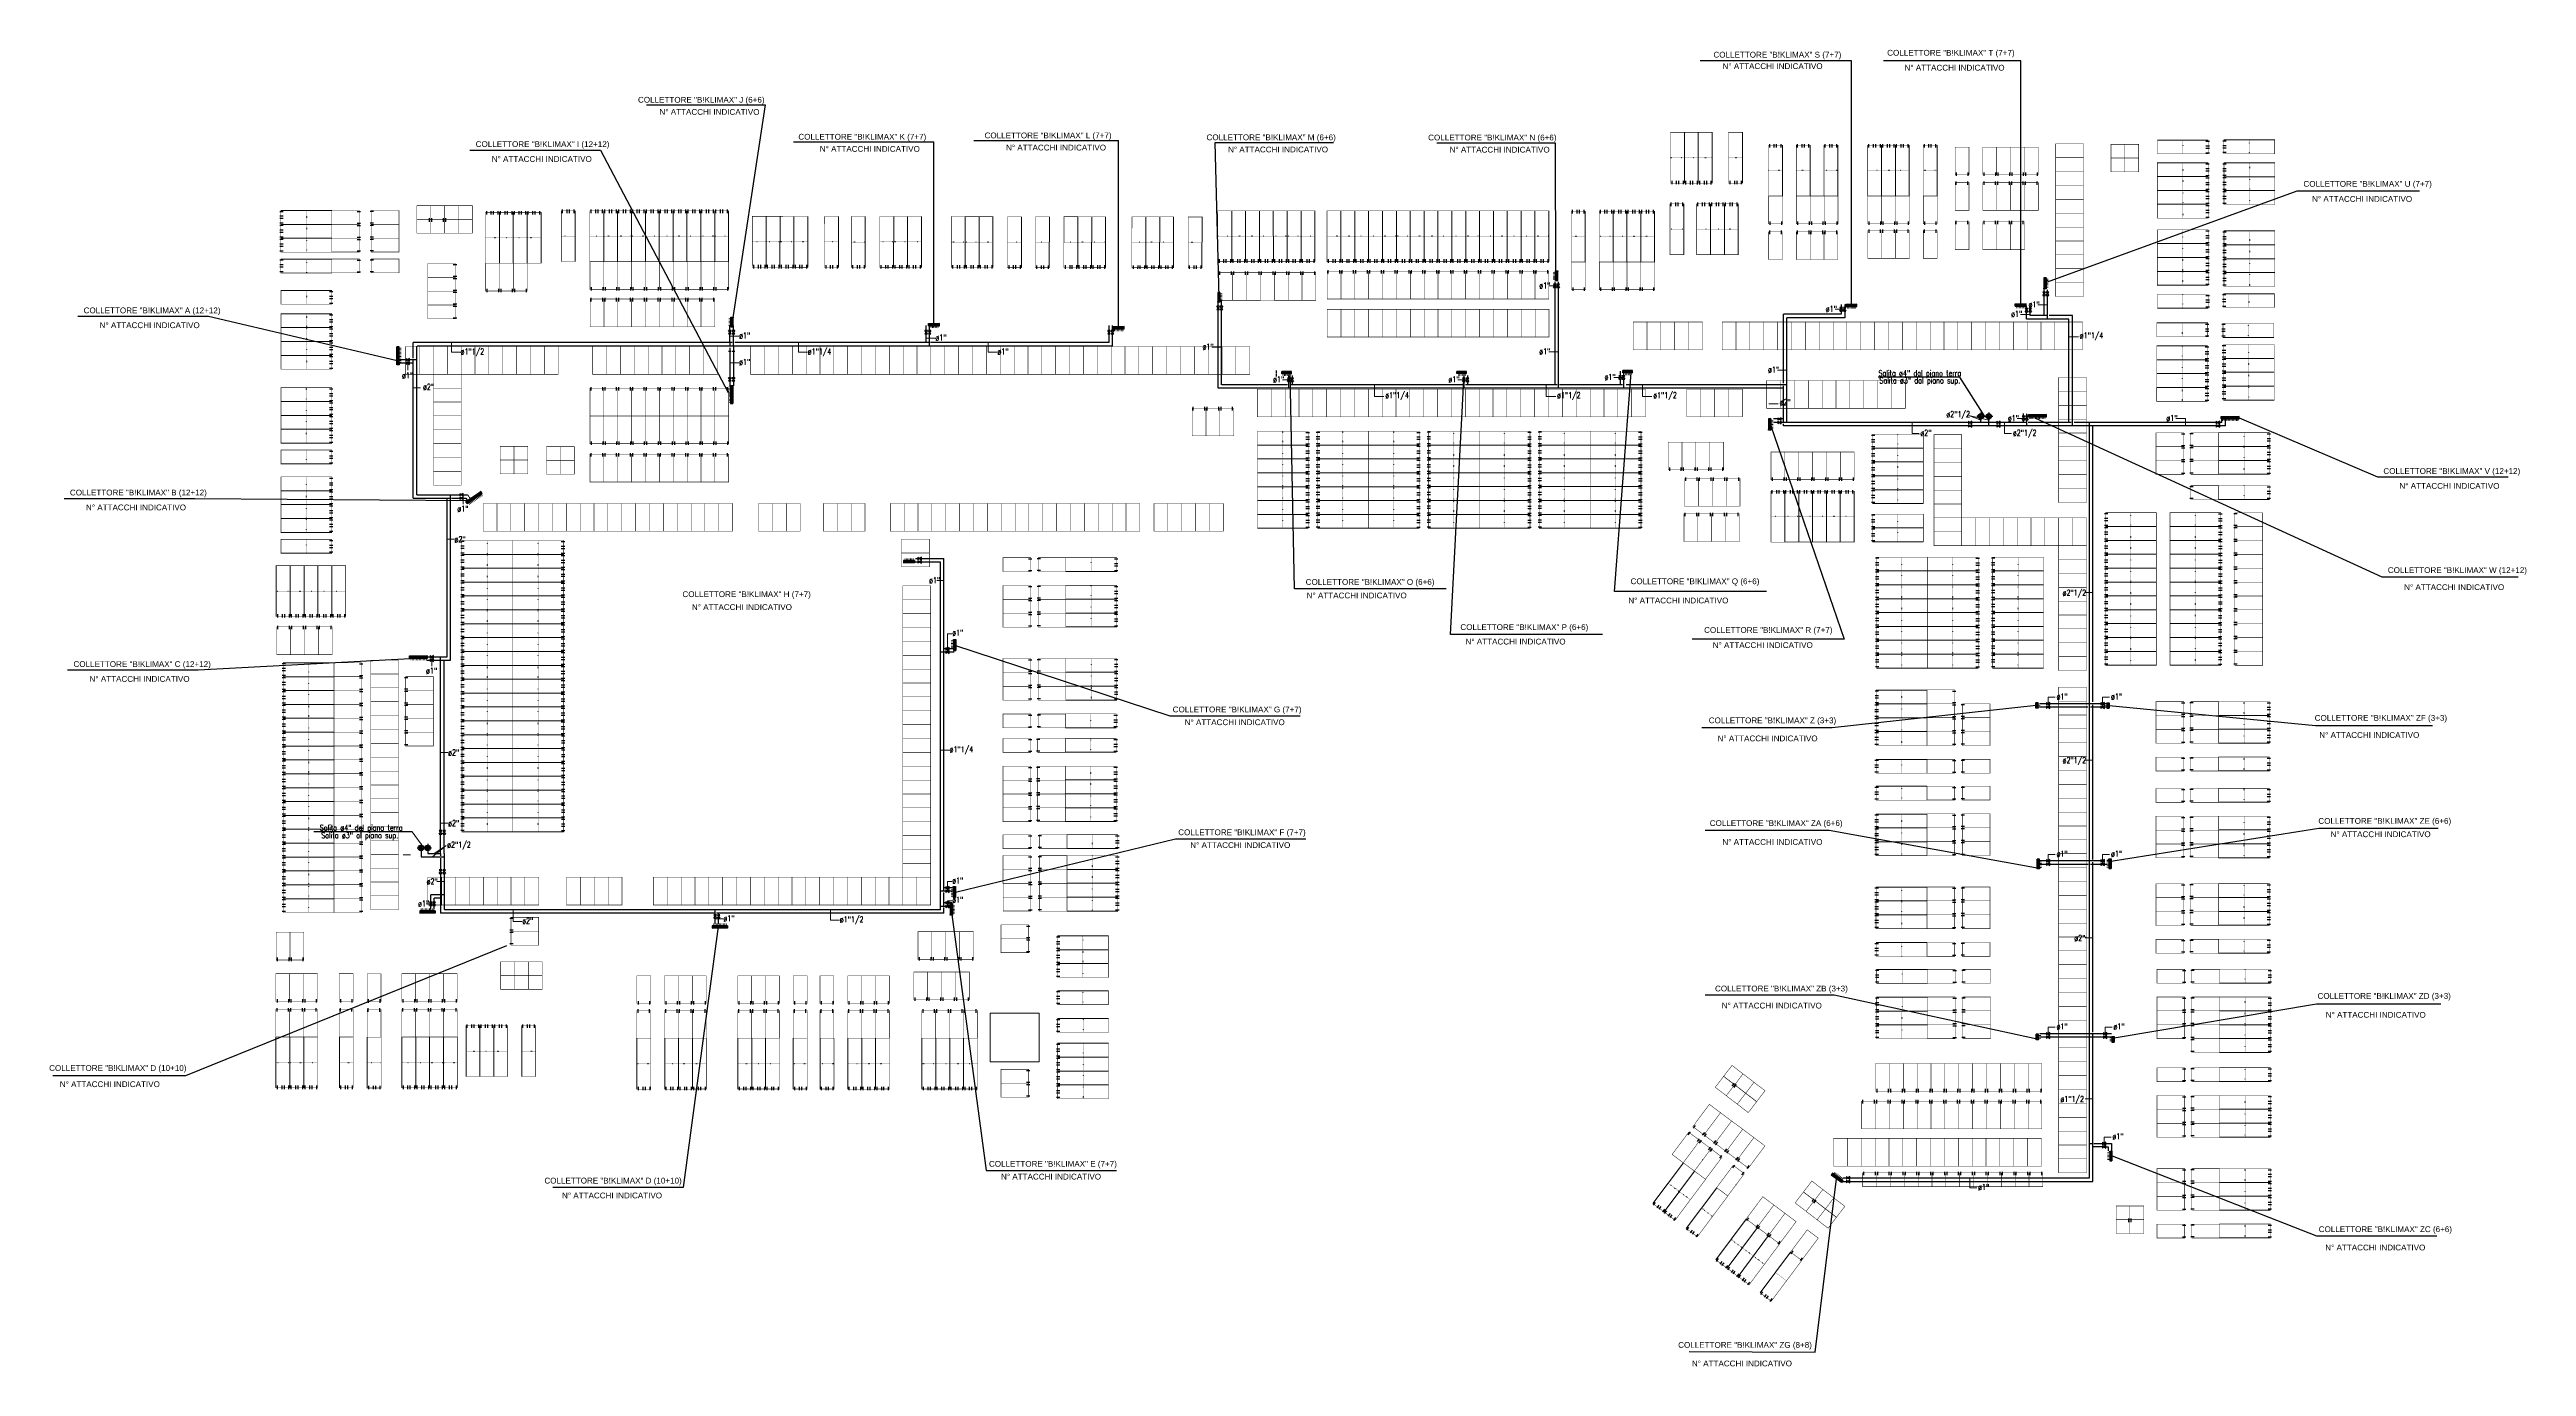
# Model space of a CAD drawing. Header units: millimetres. Extents: x 24747 to 137666, y -34589 to 43444.
# Drawn here: x 107976 to 118697, y 11009 to 16705 of the extents above; entities that cross this region are included whole.
import ezdxf

# ---------------------------------------------------------------- set-up
doc = ezdxf.new("R2010")
doc.units = ezdxf.units.MM
doc.header["$LTSCALE"] = 10
for name, pattern in [('ACAD_ISO07W100', [3, 0, -3]), ('DASHDOT', [25.4, 12.7, -6.35, 0, -6.35]), ('HIDDEN', [0.375, 0.25, -0.125])]:
    doc.linetypes.add(name, pattern=pattern)
for name, color, linetype in [('Collettori Maxi', 7, 'Continuous'), ('Idranti', 8, 'Continuous'), ('Pannelli', 7, 'Continuous'), ('TUBAZIONI', 6, 'Continuous')]:
    doc.layers.add(name, color=color, linetype=linetype)
doc.styles.add('ARIAL', font='arial.ttf')
doc.styles.add('ROMANS', font='romans')

# ---------------------------------------------------------------- blocks, each defined once
blk = doc.blocks.new('1200')
at = {"layer": 'Pannelli', "color": 4}
for p, q in [((0.05, 1.1), (0.05, 1.25)), ((0.55, 1.1), (0.55, 1.25))]:
    blk.add_line(p, q, dxfattribs=at)
at = {"layer": 'Pannelli', "linetype": 'ACAD_ISO07W100', "ltscale": 0.07}
blk.add_line((0.6, 0.6), (0, 0.6), dxfattribs=at)
at = {"layer": 'Pannelli', "color": 4, "const_width": 0.02}
blk.add_lwpolyline([(0, 1.2), (0, 0), (0.6, 0), (0.6, 1.2), (0, 1.2)], dxfattribs=at)
blk = doc.blocks.new('600')
at = {"layer": 'Pannelli', "color": 2}
for p, q in [((0.05, 0.5), (0.05, 0.65)), ((0.55, 0.5), (0.55, 0.65))]:
    blk.add_line(p, q, dxfattribs=at)
at = {"layer": 'Pannelli', "color": 2, "const_width": 0.02}
blk.add_lwpolyline([(0.6, 0.6), (0.6, 0), (0, 0), (0, 0.6), (0.6, 0.6)], dxfattribs=at)
blk = doc.blocks.new('colonna')
at = {"layer": 'TUBAZIONI', "color": 1, "linetype": 'DASHDOT'}
for p, q in [((-17, 0), (17, 0)), ((0, 17), (0, -17))]:
    blk.add_line(p, q, dxfattribs=at)
at = {"layer": 'TUBAZIONI', "color": 1}
for radius in [12, 8]:
    blk.add_circle((0, 0), radius, dxfattribs=at)
blk.add_arc((4, 0), 10, 130.4205, 229.5795, dxfattribs=at)
blk = doc.blocks.new('dddd')
at = {"layer": 'Pannelli', "color": 4}
for p, q in [((-165, 45, 0), (-180, 45, 0)), ((-165, 25, 0), (-180, 25, 0)), ((-165, 15, 0), (-180, 15, 0)), ((-165, -5, 0), (-180, -5, 0))]:
    blk.add_line(p, q, dxfattribs=at)
at = {"layer": 'Pannelli', "color": 4, "lineweight": 0}
blk.add_line((-175, 50, 0), (45, 50, 0), dxfattribs=at)
at = {"layer": 'Pannelli', "color": 4, "linetype": 'ACAD_ISO07W100', "ltscale": 0.07}
blk.add_line((-65, 50, 0), (-65, -10, 0), dxfattribs=at)
at = {"layer": 'Pannelli', "color": 4, "const_width": 2, "elevation": 0}
blk.add_lwpolyline([(-175, -10), (45, -10), (45, 50), (-175, 50), (-175, -10)], dxfattribs=at)
blk = doc.blocks.new('Coll maxi 7+7')
at = {"layer": 'Collettori Maxi'}
for color, points in [(5, [(0.48, 0), (0.48, -0.1), (0, -0.1)]), (1, [(0, 0), (0, -0.1), (0.48, 0)])]:
    blk.add_hatch(color=color, dxfattribs=at).paths.add_polyline_path(points)
for points in [[(0, 0), (0, -0.1), (0.48, 0), (0, 0)], [(0.48, 0), (0.48, -0.1), (0, -0.1), (0.48, 0)]]:
    blk.add_lwpolyline(points, dxfattribs=at)
blk = doc.blocks.new('Coll Maxi 8+8')
at = {"layer": 'Collettori Maxi'}
for color, points in [(5, [(0.54, 0), (0.54, -0.1), (0, -0.1)]), (1, [(0, 0), (0, -0.1), (0.54, 0)])]:
    blk.add_hatch(color=color, dxfattribs=at).paths.add_polyline_path(points)
for points in [[(0, 0), (0, -0.1), (0.54, 0), (0, 0)], [(0.54, 0), (0.54, -0.1), (0, -0.1), (0.54, 0)]]:
    blk.add_lwpolyline(points, dxfattribs=at)
blk = doc.blocks.new('Coll Maxi 6+6')
at = {"layer": 'Collettori Maxi'}
for color, points in [(5, [(0.42, 0), (0.42, -0.1), (0, -0.1)]), (1, [(0, 0), (0, -0.1), (0.42, 0)])]:
    blk.add_hatch(color=color, dxfattribs=at).paths.add_polyline_path(points)
for points in [[(0, 0), (0, -0.1), (0.42, 0), (0, 0)], [(0.42, 0), (0.42, -0.1), (0, -0.1), (0.42, 0)]]:
    blk.add_lwpolyline(points, dxfattribs=at)
blk = doc.blocks.new('Coll maxi 3+3')
at = {"layer": 'Collettori Maxi'}
for color, points in [(5, [(0.24, 0), (0.24, -0.1), (0, -0.1)]), (1, [(0, 0), (0, -0.1), (0.24, 0)])]:
    blk.add_hatch(color=color, dxfattribs=at).paths.add_polyline_path(points)
for points in [[(0, 0), (0, -0.1), (0.24, 0), (0, 0)], [(0.24, 0), (0.24, -0.1), (0, -0.1), (0.24, 0)]]:
    blk.add_lwpolyline(points, dxfattribs=at)
blk = doc.blocks.new('Coll Maxi 10+10')
at = {"layer": 'Collettori Maxi'}
for color, points in [(5, [(0.66, 0), (0.66, -0.1), (0, -0.1)]), (1, [(0, 0), (0, -0.1), (0.66, 0)])]:
    blk.add_hatch(color=color, dxfattribs=at).paths.add_polyline_path(points)
for points in [[(0, 0), (0, -0.1), (0.66, 0), (0, 0)], [(0.66, 0), (0.66, -0.1), (0, -0.1), (0.66, 0)]]:
    blk.add_lwpolyline(points, dxfattribs=at)

msp = doc.modelspace()

# ---------------------------------------------------------------- hatches: boundary and pattern name
at = {"layer": 'Collettori Maxi'}
for color, points in [(5, [(109489.27841, 15341.65285), (109479.27777, 15341.65285), (109479.27777, 15419.61313)]), (1, [(109489.27841, 15419.61313), (109479.27777, 15419.61313), (109489.27841, 15341.65285)]), (5, [(110923.61639, 15252.12944), (110933.61703, 15252.12944), (110933.61703, 15174.16916)]), (1, [(110923.61639, 15174.16916), (110933.61703, 15174.16916), (110923.61639, 15252.12944)]), (5, [(116541.21277, 15116.62289), (116541.21277, 15126.62352), (116619.17305, 15126.62352)]), (1, [(116619.17305, 15116.62289), (116619.17305, 15126.62352), (116541.21277, 15116.62289)]), (5, [(117375.65164, 15108.17465), (117375.65164, 15118.17529), (117453.61192, 15118.17529)]), (1, [(117453.61192, 15108.17465), (117453.61192, 15118.17529), (117375.65164, 15108.17465)]), (5, [(109784.2736, 14742.00901), (109778.71979, 14750.32574), (109843.5531, 14793.62062)]), (1, [(109849.10691, 14785.3039), (109843.5531, 14793.62062), (109784.2736, 14742.00901)]), (5, [(109534.27152, 14073.41266), (109534.27152, 14083.41329), (109612.2318, 14083.41329)]), (1, [(109612.2318, 14073.41266), (109612.2318, 14083.41329), (109534.27152, 14073.41266)])]:
    msp.add_hatch(color=color, dxfattribs=at).paths.add_polyline_path(points)

# ---------------------------------------------------------------- linework, layer by layer
for p, q in [((115775.0758, 16656.96629, 0), (115120.98157, 16656.96629, 0)), ((115775.0758, 15604.03234, 0), (115775.0758, 16656.96629, 0)), ((116508.05903, 16656.96629, 0), (115914.15742, 16656.96629, 0)), ((116508.05903, 15605.79945, 0), (116508.05903, 16656.96629, 0)), ((110560.29721, 16465.69548, 0), (111073.30266, 16465.69548, 0)), ((111073.30266, 16465.69548, 0), (110930.64162, 15526.63388, 0)), ((111196.13783, 16305.76657, 0), (111803.87977, 16305.76657, 0)), ((111803.87977, 15503.19616, 0), (111803.87977, 16305.76657, 0)), ((111977.43406, 16311.50802, 0), (112603.4999, 16311.50802, 0)), ((112603.4999, 15506.8271, 0), (112603.4999, 16311.50802, 0)), ((113021.03318, 16303.20634, 0), (113534.03862, 16303.20634, 0)), ((113039.21877, 15632.47736, 0), (113021.03318, 16303.20634, 0)), ((113980.224, 16302.42825, 0), (114493.22945, 16302.42825, 0)), ((114493.22945, 16302.42825, 0), (114494.1469, 15717.97021, 0)), ((109795.02777, 16270.70141, 0), (110360.66546, 16270.70141, 0)), ((110360.66546, 16270.70141, 0), (110913.61576, 15222.17219, 0)), ((116607.49598, 15694.17004, 0), (117704.37948, 16094.02298, 0)), ((117704.37948, 16094.02298, 0), (118233.85396, 16094.02298, 0)), ((108098.00624, 15551.62339, 0), (108663.64393, 15551.62339, 0)), ((108663.64393, 15551.62339, 0), (109474.82569, 15361.02855, 0)), ((113363.97649, 14373.11245), (113346.4541, 15303.20793, 0)), ((114040.15474, 14175.4744, 0), (114098.76198, 15303.3469, 0)), ((114749.33458, 14361.12935), (114822.26205, 15306.54831, 0)), ((115426.38647, 15077.4285, 0), (115743.11121, 14155.19188, 0)), ((116571.17002, 15110.40471, 0), (118071.37274, 14423.83797, 0)), ((117453.58641, 15112.62427, 0), (118051.6974, 14856.69607, 0)), ((118051.6974, 14856.69607, 0), (118617.33509, 14856.69607, 0)), ((108038.85292, 14763.6727, 0), (108604.4906, 14763.6727, 0)), ((108604.4906, 14763.6727, 0), (109804.1966, 14755.31335, 0)), ((114021.66988, 14373.11245), (113363.97649, 14373.11245)), ((118071.37274, 14423.83797, 0), (118661.40642, 14423.83797, 0)), ((115407.02797, 14361.12935), (114749.33458, 14361.12935)), ((114697.84813, 14175.4744, 0), (114040.15474, 14175.4744, 0)), ((115743.11121, 14155.19188, 0), (115085.41782, 14155.19188, 0)), ((108619.85161, 14021.77111, 0), (109564.22876, 14073.41266, 0)), ((111888.24715, 14130.17132, 0), (112825.61709, 13822.63315, 0)), ((108054.21392, 14021.77111, 0), (108619.85161, 14021.77111, 0)), ((116574.39454, 13867.88526, 0), (115691.40705, 13771.90547, 0)), ((116891.0483, 13868.23382, 0), (117784.33809, 13781.3649, 0)), ((112825.61709, 13822.63315, 0), (113389.43456, 13822.63315, 0)), ((115691.40705, 13771.90547, 0), (115126.93765, 13771.90547, 0)), ((117784.33809, 13781.3649, 0), (118289.55191, 13781.3649, 0)), ((115142.39176, 13329.31576, 0), (115678.18564, 13329.31576, 0)), ((115678.18564, 13329.31576, 0), (116587.30226, 13164.22243, 0)), ((116889.24999, 13192.78678, 0), (117798.17655, 13337.82241, 0)), ((117798.17655, 13337.82241, 0), (118315.01317, 13337.82241, 0)), ((111897.21525, 13061.09763, 0), (112849.722, 13291.3805, 0)), ((112849.722, 13291.3805, 0), (113413.53947, 13291.3805, 0)), ((111878.74126, 12985.7434, 0), (112030.56585, 11857.28468, 0)), ((110870.42231, 12912.08086, 0), (110718.59772, 11783.62214, 0)), ((108565.49964, 12267.84434, 0), (109955.57108, 12830.59436, 0)), ((115141.72028, 12617.12829, 0), (115699.76551, 12617.12829, 0)), ((115699.76551, 12617.12829, 0), (116579.61581, 12426.58253, 0)), ((116912.64009, 12430.18666, 0), (117788.07936, 12577.14099, 0)), ((117788.07936, 12577.14099, 0), (118326.69857, 12577.14099, 0)), ((107990.15566, 12267.84434, 0), (108565.49964, 12267.84434, 0)), ((116896.93885, 11922.9445, 0), (117788.3325, 11573.48677, 0)), ((112030.56585, 11857.28468, 0), (112594.38332, 11857.28468, 0)), ((115618.10082, 11070.36082, 0), (115709.82705, 11821.17257, 0)), ((110718.59772, 11783.62214, 0), (110154.78026, 11783.62214, 0)), ((117788.3325, 11573.48677, 0), (118309.01333, 11573.48677, 0)), ((115072.07836, 11074.24046, 0), (115618.10082, 11070.36082, 0))]:
    msp.add_line(p, q, dxfattribs=at)
at = {"layer": 'Collettori Maxi', "color": 6, "const_width": 3.2002, "elevation": 0}
for points in [[(114494.1469, 15741.97173), (114484.14627, 15741.97173)], [(114494.1469, 15735.97135), (114484.14627, 15735.97135)], [(114494.1469, 15729.97097), (114484.14627, 15729.97097)], [(114494.1469, 15723.97059), (114484.14627, 15723.97059)], [(114494.1469, 15717.97021), (114484.14627, 15717.97021)], [(114494.1469, 15711.96983), (114484.14627, 15711.96983)], [(116617.49661, 15712.17118), (116627.49725, 15712.17118)], [(116617.49661, 15706.1708), (116627.49725, 15706.1708)], [(116617.49661, 15700.17042), (116627.49725, 15700.17042)], [(116617.49661, 15694.17004), (116627.49725, 15694.17004)], [(116617.49661, 15688.16966), (116627.49725, 15688.16966)], [(116617.49661, 15682.16928), (116627.49725, 15682.16928)], [(116617.49661, 15676.1689), (116627.49725, 15676.1689)], [(113042.12408, 15648.91259), (113052.12472, 15648.91259)], [(113042.12408, 15642.91221), (113052.12472, 15642.91221)], [(113042.12408, 15636.91183), (113052.12472, 15636.91183)], [(113042.12408, 15630.91145), (113052.12472, 15630.91145)], [(113042.12408, 15624.91107), (113052.12472, 15624.91107)], [(113042.12408, 15618.91069), (113052.12472, 15618.91069)], [(115757.07466, 15594.03171), (115757.07466, 15584.03108)], [(115763.07504, 15594.03171), (115763.07504, 15584.03108)], [(115769.07542, 15594.03171), (115769.07542, 15584.03108)], [(115775.0758, 15594.03171), (115775.0758, 15584.03108)], [(115781.07618, 15594.03171), (115781.07618, 15584.03108)], [(115787.07656, 15594.03171), (115787.07656, 15584.03108)], [(115793.07694, 15594.03171), (115793.07694, 15584.03108)], [(116490.05789, 15595.79882), (116490.05789, 15585.79819)], [(116496.05827, 15595.79882), (116496.05827, 15585.79819)], [(116502.05865, 15595.79882), (116502.05865, 15585.79819)], [(116508.05903, 15595.79882), (116508.05903, 15585.79819)], [(116514.05941, 15595.79882), (116514.05941, 15585.79819)], [(116520.05979, 15595.79882), (116520.05979, 15585.79819)], [(116526.06017, 15595.79882), (116526.06017, 15585.79819)], [(110925.6413, 15541.63483), (110915.64067, 15541.63483)], [(110925.6413, 15535.63445), (110915.64067, 15535.63445)], [(110925.6413, 15529.63407), (110915.64067, 15529.63407)], [(110925.6413, 15523.63369), (110915.64067, 15523.63369)], [(110925.6413, 15517.63331), (110915.64067, 15517.63331)], [(110925.6413, 15511.63293), (110915.64067, 15511.63293)], [(111785.87863, 15510.33749), (111785.87863, 15500.33686)], [(111791.87901, 15510.33749), (111791.87901, 15500.33686)], [(111797.87939, 15510.33749), (111797.87939, 15500.33686)], [(111803.87977, 15510.33749), (111803.87977, 15500.33686)], [(111809.88015, 15510.33749), (111809.88015, 15500.33686)], [(111815.88053, 15510.33749), (111815.88053, 15500.33686)], [(111821.88091, 15510.33749), (111821.88091, 15500.33686)], [(112585.49876, 15496.82646), (112585.49876, 15486.82583)], [(112591.49914, 15496.82646), (112591.49914, 15486.82583)], [(112597.49952, 15496.82646), (112597.49952, 15486.82583)], [(112603.4999, 15496.82646), (112603.4999, 15486.82583)], [(112609.50028, 15496.82646), (112609.50028, 15486.82583)], [(112615.50066, 15496.82646), (112615.50066, 15486.82583)], [(112621.50104, 15496.82646), (112621.50104, 15486.82583)], [(109489.27841, 15413.61275), (109499.27904, 15413.61275)], [(109489.27841, 15407.61237), (109499.27904, 15407.61237)], [(109489.27841, 15401.61199), (109499.27904, 15401.61199)], [(109489.27841, 15395.61161), (109499.27904, 15395.61161)], [(109489.27841, 15389.61123), (109499.27904, 15389.61123)], [(109489.27841, 15383.61085), (109499.27904, 15383.61085)], [(109489.27841, 15377.61047), (109499.27904, 15377.61047)], [(109489.27841, 15371.61009), (109499.27904, 15371.61009)], [(109489.27841, 15365.60971), (109499.27904, 15365.60971)], [(109489.27841, 15359.60933), (109499.27904, 15359.60933)], [(109489.27841, 15353.60896), (109499.27904, 15353.60896)], [(109489.27841, 15347.60858), (109499.27904, 15347.60858)], [(110923.61639, 15246.17371), (110913.61576, 15246.17371)], [(110923.61639, 15240.17333), (110913.61576, 15240.17333)], [(110923.61639, 15234.17295), (110913.61576, 15234.17295)], [(110923.61639, 15228.17257), (110913.61576, 15228.17257)], [(110923.61639, 15222.17219), (110913.61576, 15222.17219)], [(113315.22972, 15303.20793), (113315.22972, 15293.2073)], [(113321.2301, 15303.20793), (113321.2301, 15293.2073)], [(113327.23048, 15303.20793), (113327.23048, 15293.2073)], [(113333.23086, 15303.20793), (113333.23086, 15293.2073)], [(113339.23124, 15303.20793), (113339.23124, 15293.2073)], [(113345.23161, 15303.20793), (113345.23161, 15293.2073)], [(114073.53797, 15303.3469), (114073.53797, 15293.34627)], [(114079.53835, 15303.3469), (114079.53835, 15293.34627)], [(114085.53873, 15303.3469), (114085.53873, 15293.34627)], [(114091.53911, 15303.3469), (114091.53911, 15293.34627)], [(114097.53949, 15303.3469), (114097.53949, 15293.34627)], [(114103.53987, 15303.3469), (114103.53987, 15293.34627)], [(114791.03767, 15306.54831), (114791.03767, 15296.54768)], [(114797.03805, 15306.54831), (114797.03805, 15296.54768)], [(114803.03843, 15306.54831), (114803.03843, 15296.54768)], [(114809.03881, 15306.54831), (114809.03881, 15296.54768)], [(114815.03919, 15306.54831), (114815.03919, 15296.54768)], [(114821.03957, 15306.54831), (114821.03957, 15296.54768)], [(110923.61639, 15216.17181), (110913.61576, 15216.17181)], [(110923.61639, 15210.17144), (110913.61576, 15210.17144)], [(110923.61639, 15204.17106), (110913.61576, 15204.17106)], [(110923.61639, 15198.17068), (110913.61576, 15198.17068)], [(110923.61639, 15192.1703), (110913.61576, 15192.1703)], [(110923.61639, 15186.16992), (110913.61576, 15186.16992)], [(110923.61639, 15180.16954), (110913.61576, 15180.16954)], [(116547.1685, 15116.62289), (116547.1685, 15106.62226)], [(116553.16888, 15116.62289), (116553.16888, 15106.62226)], [(116559.16926, 15116.62289), (116559.16926, 15106.62226)], [(116565.16964, 15116.62289), (116565.16964, 15106.62226)], [(116571.17002, 15116.62289), (116571.17002, 15106.62226)], [(116577.1704, 15116.62289), (116577.1704, 15106.62226)], [(116583.17078, 15116.62289), (116583.17078, 15106.62226)], [(116589.17116, 15116.62289), (116589.17116, 15106.62226)], [(116595.17154, 15116.62289), (116595.17154, 15106.62226)], [(116601.17191, 15116.62289), (116601.17191, 15106.62226)], [(116607.17229, 15116.62289), (116607.17229, 15106.62226)], [(116613.17267, 15116.62289), (116613.17267, 15106.62226)], [(115426.38647, 15101.43002), (115436.38711, 15101.43002)], [(115426.38647, 15095.42964), (115436.38711, 15095.42964)], [(115426.38647, 15089.42926), (115436.38711, 15089.42926)], [(115426.38647, 15083.42888), (115436.38711, 15083.42888)], [(115426.38647, 15077.4285), (115436.38711, 15077.4285)], [(115426.38647, 15071.42812), (115436.38711, 15071.42812)], [(115426.38647, 15065.42775), (115436.38711, 15065.42775)], [(117381.60737, 15108.17465), (117381.60737, 15098.17402)], [(117387.60775, 15108.17465), (117387.60775, 15098.17402)], [(117393.60813, 15108.17465), (117393.60813, 15098.17402)], [(117399.60851, 15108.17465), (117399.60851, 15098.17402)], [(117405.60889, 15108.17465), (117405.60889, 15098.17402)], [(117411.60927, 15108.17465), (117411.60927, 15098.17402)], [(117417.60965, 15108.17465), (117417.60965, 15098.17402)], [(117423.61003, 15108.17465), (117423.61003, 15098.17402)], [(117429.61041, 15108.17465), (117429.61041, 15098.17402)], [(117435.61079, 15108.17465), (117435.61079, 15098.17402)], [(117441.61116, 15108.17465), (117441.61116, 15098.17402)], [(117447.61154, 15108.17465), (117447.61154, 15098.17402)], [(109789.2265, 14745.3165), (109794.7803, 14736.99977)], [(109794.21653, 14748.64878), (109799.77034, 14740.33206)], [(109799.20657, 14751.98107), (109804.76037, 14743.66434)], [(109804.1966, 14755.31335), (109809.75041, 14746.99662)], [(109809.18663, 14758.64563), (109814.74044, 14750.32891)], [(109814.17667, 14761.97792), (109819.73047, 14753.66119)], [(109819.1667, 14765.3102), (109824.72051, 14756.99347)], [(109824.15674, 14768.64248), (109829.71054, 14760.32576)], [(109829.14677, 14771.97476), (109834.70058, 14763.65804)], [(109834.13681, 14775.30705), (109839.69061, 14766.99032)], [(109839.12684, 14778.63933), (109844.68065, 14770.32261)], [(109844.11688, 14781.97161), (109849.67068, 14773.65489)], [(111678.488, 14494.52969), (111678.488, 14504.53032)], [(111684.48838, 14494.52969), (111684.48838, 14504.53032)], [(111690.48876, 14494.52969), (111690.48876, 14504.53032)], [(111696.48914, 14494.52969), (111696.48914, 14504.53032)], [(111702.48951, 14494.52969), (111702.48951, 14504.53032)], [(111708.48989, 14494.52969), (111708.48989, 14504.53032)], [(111714.49027, 14494.52969), (111714.49027, 14504.53032)], [(109540.22725, 14073.41266), (109540.22725, 14063.41203)], [(109546.22763, 14073.41266), (109546.22763, 14063.41203)], [(109552.22801, 14073.41266), (109552.22801, 14063.41203)], [(109558.22838, 14073.41266), (109558.22838, 14063.41203)], [(109564.22876, 14073.41266), (109564.22876, 14063.41203)], [(109570.22914, 14073.41266), (109570.22914, 14063.41203)], [(109576.22952, 14073.41266), (109576.22952, 14063.41203)], [(109582.2299, 14073.41266), (109582.2299, 14063.41203)], [(109588.23028, 14073.41266), (109588.23028, 14063.41203)], [(109594.23066, 14073.41266), (109594.23066, 14063.41203)], [(109600.23104, 14073.41266), (109600.23104, 14063.41203)], [(109606.23142, 14073.41266), (109606.23142, 14063.41203)], [(111888.24715, 14148.17246), (111878.24652, 14148.17246)], [(111888.24715, 14142.17208), (111878.24652, 14142.17208)], [(111888.24715, 14136.1717), (111878.24652, 14136.1717)], [(111888.24715, 14130.17132), (111878.24652, 14130.17132)], [(111888.24715, 14124.17094), (111878.24652, 14124.17094)], [(111888.24715, 14118.17056), (111878.24652, 14118.17056)], [(111888.24715, 14112.17018), (111878.24652, 14112.17018)], [(116582.61642, 13874.2342), (116592.61705, 13874.2342)], [(116582.61642, 13868.23382), (116592.61705, 13868.23382)], [(116582.61642, 13862.23344), (116592.61705, 13862.23344)], [(116881.04767, 13874.2342), (116871.04703, 13874.2342)], [(116881.04767, 13868.23382), (116871.04703, 13868.23382)], [(116881.04767, 13862.23344), (116871.04703, 13862.23344)], [(116589.16065, 13197.30475), (116599.16128, 13197.30475)], [(116589.16065, 13191.30437), (116599.16128, 13191.30437)], [(116589.16065, 13185.30399), (116599.16128, 13185.30399)], [(116889.24999, 13198.78716), (116879.24935, 13198.78716)], [(116889.24999, 13192.78678), (116879.24935, 13192.78678)], [(116889.24999, 13186.7864), (116879.24935, 13186.7864)], [(111887.21462, 13079.09877), (111877.21399, 13079.09877)], [(116589.16065, 13179.30361), (116599.16128, 13179.30361)], [(116589.16065, 13173.30323), (116599.16128, 13173.30323)], [(116589.16065, 13167.30285), (116599.16128, 13167.30285)], [(116889.24999, 13180.78602), (116879.24935, 13180.78602)], [(116889.24999, 13174.78565), (116879.24935, 13174.78565)], [(116889.24999, 13168.78527), (116879.24935, 13168.78527)], [(109584.63449, 12980.3187), (109584.63449, 12990.31933)], [(109590.63487, 12980.3187), (109590.63487, 12990.31933)], [(109596.63525, 12980.3187), (109596.63525, 12990.31933)], [(109602.63562, 12980.3187), (109602.63562, 12990.31933)], [(109608.636, 12980.3187), (109608.636, 12990.31933)], [(109614.63638, 12980.3187), (109614.63638, 12990.31933)], [(109620.63676, 12980.3187), (109620.63676, 12990.31933)], [(109626.63714, 12980.3187), (109626.63714, 12990.31933)], [(109632.63752, 12980.3187), (109632.63752, 12990.31933)], [(109638.6379, 12980.3187), (109638.6379, 12990.31933)], [(111887.21462, 13073.09839), (111877.21399, 13073.09839)], [(111887.21462, 13067.09801), (111877.21399, 13067.09801)], [(111887.21462, 13061.09763), (111877.21399, 13061.09763)], [(111887.21462, 13055.09725), (111877.21399, 13055.09725)], [(111887.21462, 13049.09687), (111877.21399, 13049.09687)], [(111887.21462, 13043.09649), (111877.21399, 13043.09649)], [(111883.74158, 13003.74453), (111893.74221, 13003.74453)], [(111883.74158, 12997.74416), (111893.74221, 12997.74416)], [(111883.74158, 12991.74378), (111893.74221, 12991.74378)], [(111883.74158, 12985.7434), (111893.74221, 12985.7434)], [(111883.74158, 12979.74302), (111893.74221, 12979.74302)], [(111883.74158, 12973.74264), (111893.74221, 12973.74264)], [(110850.72665, 12915.34828), (110850.72665, 12925.34891)], [(110856.72703, 12915.34828), (110856.72703, 12925.34891)], [(110862.72741, 12915.34828), (110862.72741, 12925.34891)], [(110868.72779, 12915.34828), (110868.72779, 12925.34891)], [(110874.72817, 12915.34828), (110874.72817, 12925.34891)], [(110880.72855, 12915.34828), (110880.72855, 12925.34891)], [(110886.72893, 12915.34828), (110886.72893, 12925.34891)], [(110892.72931, 12915.34828), (110892.72931, 12925.34891)], [(110898.72969, 12915.34828), (110898.72969, 12925.34891)], [(110904.73007, 12915.34828), (110904.73007, 12925.34891)], [(111883.74158, 12967.74226), (111893.74221, 12967.74226)], [(116584.88121, 12440.62719), (116594.88185, 12440.62719)], [(116584.88121, 12434.62681), (116594.88185, 12434.62681)], [(116584.88121, 12428.62643), (116594.88185, 12428.62643)], [(116902.63945, 12429.65637), (116892.63882, 12429.65637)], [(116902.63945, 12423.65599), (116892.63882, 12423.65599)], [(116902.63945, 12417.65561), (116892.63882, 12417.65561)], [(115698.6898, 11841.59389), (115704.5581, 11849.69177)], [(115703.54853, 11838.07291), (115709.41683, 11846.17079)], [(115708.40726, 11834.55193), (115714.27556, 11842.64981)], [(115713.26599, 11831.03094), (115719.13429, 11839.12883)], [(115718.12471, 11827.50996), (115723.99302, 11835.60784)], [(115722.98344, 11823.98898), (115728.85175, 11832.08686)], [(115727.84217, 11820.468), (115733.71047, 11828.56588)], [(115732.7009, 11816.94702), (115738.5692, 11825.0449)]]:
    msp.add_lwpolyline(points, dxfattribs=at)
at = {"layer": 'Collettori Maxi', "elevation": 0}
for points in [[(109489.27841, 15419.61313), (109479.27777, 15419.61313), (109489.27841, 15341.65285), (109489.27841, 15419.61313)], [(109489.27841, 15341.65285), (109479.27777, 15341.65285), (109479.27777, 15419.61313), (109489.27841, 15341.65285)], [(110923.61639, 15174.16916), (110933.61703, 15174.16916), (110923.61639, 15252.12944), (110923.61639, 15174.16916)], [(110923.61639, 15252.12944), (110933.61703, 15252.12944), (110933.61703, 15174.16916), (110923.61639, 15252.12944)], [(116619.17305, 15116.62289), (116619.17305, 15126.62352), (116541.21277, 15116.62289), (116619.17305, 15116.62289)], [(116541.21277, 15116.62289), (116541.21277, 15126.62352), (116619.17305, 15126.62352), (116541.21277, 15116.62289)], [(117453.61192, 15108.17465), (117453.61192, 15118.17529), (117375.65164, 15108.17465), (117453.61192, 15108.17465)], [(117375.65164, 15108.17465), (117375.65164, 15118.17529), (117453.61192, 15118.17529), (117375.65164, 15108.17465)], [(109784.2736, 14742.00901), (109778.71979, 14750.32574), (109843.5531, 14793.62062), (109784.2736, 14742.00901)], [(109849.10691, 14785.3039), (109843.5531, 14793.62062), (109784.2736, 14742.00901), (109849.10691, 14785.3039)], [(109612.2318, 14073.41266), (109612.2318, 14083.41329), (109534.27152, 14073.41266), (109612.2318, 14073.41266)], [(109534.27152, 14073.41266), (109534.27152, 14083.41329), (109612.2318, 14083.41329), (109534.27152, 14073.41266)]]:
    msp.add_lwpolyline(points, dxfattribs=at)
at = {"layer": 'Collettori Maxi', "color": 6, "const_width": 3.2002}
for points in [[(116892.78412, 11934.39395), (116882.78349, 11934.39395)], [(116892.78412, 11928.39357), (116882.78349, 11928.39357)], [(116892.78412, 11922.39319), (116882.78349, 11922.39319)], [(116892.78412, 11916.39281), (116882.78349, 11916.39281)], [(116892.78412, 11910.39243), (116882.78349, 11910.39243)], [(116892.78412, 11904.39205), (116882.78349, 11904.39205)]]:
    msp.add_lwpolyline(points, dxfattribs=at)
at = {"layer": 'Idranti', "lineweight": 0, "elevation": 0}
msp.add_lwpolyline([(112046.87883, 12536.92507), (112259.85167, 12536.92507), (112259.85167, 12326.9322), (112046.87883, 12326.9322)], close=True, dxfattribs=at)
at = {"layer": 'Pannelli', "color": 2}
for p, q in [((109621.32644, 15961.06726, 0), (109621.32644, 15976.06726, 0)), ((109621.32644, 15960.11965, 0), (109621.32644, 15975.11965, 0)), ((109631.32643, 15961.08209, 0), (109631.32643, 15976.08209, 0)), ((109631.32643, 15961.05243, 0), (109631.32643, 15976.05243, 0)), ((109631.32643, 15960.13448, 0), (109631.32643, 15975.13448, 0)), ((109631.32643, 15960.10482, 0), (109631.32643, 15975.10482, 0)), ((109681.32643, 15961.06726, 0), (109681.32643, 15976.06726, 0)), ((109681.32643, 15960.11965, 0), (109681.32643, 15975.11965, 0)), ((109691.32643, 15961.08209, 0), (109691.32643, 15976.08209, 0)), ((109691.32643, 15961.05243, 0), (109691.32643, 15976.05243, 0)), ((109691.32643, 15960.13448, 0), (109691.32643, 15975.13448, 0)), ((109691.32643, 15960.10482, 0), (109691.32643, 15975.10482, 0)), ((115259.30696, 12222.25226, 0), (115268.43104, 12234.15819, 0)), ((115259.88337, 12223.00441, 0), (115269.00745, 12234.91034, 0)), ((115267.23523, 12216.15777, 0), (115276.35931, 12228.0637, 0)), ((115267.25327, 12216.18131, 0), (115276.37735, 12228.08724, 0)), ((115267.81163, 12216.90992, 0), (115276.93571, 12228.81585, 0)), ((115267.82967, 12216.93346, 0), (115276.95375, 12228.83939, 0)), ((115604.7406, 11722.11159, 0), (115613.86468, 11734.01752, 0)), ((115605.317, 11722.86374, 0), (115614.44108, 11734.76967, 0)), ((115612.66886, 11716.0171, 0), (115621.79294, 11727.92304, 0)), ((115612.68691, 11716.04065, 0), (115621.81098, 11727.94658, 0)), ((115613.24527, 11716.76925, 0), (115622.36935, 11728.67518, 0)), ((115613.26331, 11716.79279, 0), (115622.38739, 11728.69872, 0)), ((116975.49496, 11634.27134, 0), (116975.49496, 11649.27134, 0)), ((116975.49496, 11633.32373, 0), (116975.49496, 11648.32373, 0)), ((116985.49496, 11634.28617, 0), (116985.49496, 11649.28617, 0)), ((116985.49496, 11634.25651, 0), (116985.49496, 11649.25651, 0)), ((116985.49496, 11633.33856, 0), (116985.49496, 11648.33856, 0)), ((116985.49496, 11633.3089, 0), (116985.49496, 11648.3089, 0))]:
    msp.add_line(p, q, dxfattribs=at)
at = {"layer": 'Pannelli', "color": 1, "linetype": 'Continuous', "lineweight": 0}
msp.add_line((109545.27717, 13321.69192, 0), (109595.74472, 13252.01202, 0), dxfattribs=at)
at = {"layer": 'Pannelli', "color": 2, "const_width": 2}
for points in [[(116659.18861, 16237.36239), (116779.18861, 16237.36239), (116779.18861, 16297.36239), (116659.18861, 16297.36239)], [(116659.18861, 16177.36239), (116779.18861, 16177.36239), (116779.18861, 16237.36239), (116659.18861, 16237.36239)], [(116659.18861, 16117.36239), (116779.18861, 16117.36239), (116779.18861, 16177.36239), (116659.18861, 16177.36239)], [(116659.18861, 16057.36239), (116779.18861, 16057.36239), (116779.18861, 16117.36239), (116659.18861, 16117.36239)], [(116659.18861, 15997.36239), (116779.18861, 15997.36239), (116779.18861, 16057.36239), (116659.18861, 16057.36239)], [(116659.18861, 15937.36239), (116779.18861, 15937.36239), (116779.18861, 15997.36239), (116659.18861, 15997.36239)], [(116659.18861, 15877.36239), (116779.18861, 15877.36239), (116779.18861, 15937.36239), (116659.18861, 15937.36239)], [(116659.18861, 15817.36239), (116779.18861, 15817.36239), (116779.18861, 15877.36239), (116659.18861, 15877.36239)], [(116659.18861, 15757.36239), (116779.18861, 15757.36239), (116779.18861, 15817.36239), (116659.18861, 15817.36239)], [(116659.18861, 15697.36239), (116779.18861, 15697.36239), (116779.18861, 15757.36239), (116659.18861, 15757.36239)], [(116659.18861, 15637.36239), (116779.18861, 15637.36239), (116779.18861, 15697.36239), (116659.18861, 15697.36239)], [(114830.28379, 15526.67099), (114830.28379, 15406.67099), (114890.28379, 15406.67099), (114890.28379, 15526.67099)], [(114890.28379, 15526.67099), (114890.28379, 15406.67099), (114950.28379, 15406.67099), (114950.28379, 15526.67099)], [(114950.28379, 15526.67099), (114950.28379, 15406.67099), (115010.28379, 15406.67099), (115010.28379, 15526.67099)], [(115010.28379, 15526.67099), (115010.28379, 15406.67099), (115070.28379, 15406.67099), (115070.28379, 15526.67099)], [(115070.28379, 15526.67099), (115070.28379, 15406.67099), (115130.28379, 15406.67099), (115130.28379, 15526.67099)], [(115215.63561, 15526.67099), (115215.63561, 15406.67099), (115275.63561, 15406.67099), (115275.63561, 15526.67099)], [(115275.63561, 15526.67099), (115275.63561, 15406.67099), (115335.63561, 15406.67099), (115335.63561, 15526.67099)], [(115335.63561, 15526.67099), (115335.63561, 15406.67099), (115395.63561, 15406.67099), (115395.63561, 15526.67099)], [(115395.63561, 15526.67099), (115395.63561, 15406.67099), (115455.63561, 15406.67099), (115455.63561, 15526.67099)], [(115455.63561, 15526.67099), (115455.63561, 15406.67099), (115515.63561, 15406.67099), (115515.63561, 15526.67099)], [(115515.63561, 15526.67099), (115515.63561, 15406.67099), (115575.63561, 15406.67099), (115575.63561, 15526.67099)], [(115575.63561, 15526.67099), (115575.63561, 15406.67099), (115635.63561, 15406.67099), (115635.63561, 15526.67099)], [(115635.63561, 15526.67099), (115635.63561, 15406.67099), (115695.63561, 15406.67099), (115695.63561, 15526.67099)], [(115695.63561, 15526.67099), (115695.63561, 15406.67099), (115755.63561, 15406.67099), (115755.63561, 15526.67099)], [(115755.63561, 15526.67099), (115755.63561, 15406.67099), (115815.63561, 15406.67099), (115815.63561, 15526.67099)], [(115815.63561, 15526.67099), (115815.63561, 15406.67099), (115875.63561, 15406.67099), (115875.63561, 15526.67099)], [(115875.63561, 15526.67099), (115875.63561, 15406.67099), (115935.63561, 15406.67099), (115935.63561, 15526.67099)], [(115935.63561, 15526.67099), (115935.63561, 15406.67099), (115995.63561, 15406.67099), (115995.63561, 15526.67099)], [(115995.63561, 15526.67099), (115995.63561, 15406.67099), (116055.63561, 15406.67099), (116055.63561, 15526.67099)], [(116055.63561, 15526.67099), (116055.63561, 15406.67099), (116115.63561, 15406.67099), (116115.63561, 15526.67099)], [(116115.63561, 15526.67099), (116115.63561, 15406.67099), (116175.63561, 15406.67099), (116175.63561, 15526.67099)], [(116175.63561, 15526.67099), (116175.63561, 15406.67099), (116235.63561, 15406.67099), (116235.63561, 15526.67099)], [(116235.63561, 15526.67099), (116235.63561, 15406.67099), (116295.63561, 15406.67099), (116295.63561, 15526.67099)], [(116295.63561, 15526.67099), (116295.63561, 15406.67099), (116355.63561, 15406.67099), (116355.63561, 15526.67099)], [(116355.63561, 15526.67099), (116355.63561, 15406.67099), (116415.63561, 15406.67099), (116415.63561, 15526.67099)], [(116415.63561, 15526.67099), (116415.63561, 15406.67099), (116475.63561, 15406.67099), (116475.63561, 15526.67099)], [(116475.63561, 15526.67099), (116475.63561, 15406.67099), (116535.63561, 15406.67099), (116535.63561, 15526.67099)], [(116535.63561, 15526.67099), (116535.63561, 15406.67099), (116595.63561, 15406.67099), (116595.63561, 15526.67099)], [(116595.63561, 15526.67099), (116595.63561, 15406.67099), (116655.63561, 15406.67099), (116655.63561, 15526.67099)], [(116655.63561, 15526.67099), (116655.63561, 15406.67099), (116715.63561, 15406.67099), (116715.63561, 15526.67099)], [(116715.63561, 15526.67099), (116715.63561, 15406.67099), (116775.63561, 15406.67099), (116775.63561, 15526.67099)], [(115408.36282, 15273.62908), (115408.36282, 15153.62908), (115468.36282, 15153.62908), (115468.36282, 15273.62908)], [(115468.36282, 15273.62908), (115468.36282, 15153.62908), (115528.36282, 15153.62908), (115528.36282, 15273.62908)], [(115528.36282, 15273.62908), (115528.36282, 15153.62908), (115588.36282, 15153.62908), (115588.36282, 15273.62908)], [(115588.36282, 15273.62908), (115588.36282, 15153.62908), (115648.36282, 15153.62908), (115648.36282, 15273.62908)], [(115648.36282, 15273.62908), (115648.36282, 15153.62908), (115708.36282, 15153.62908), (115708.36282, 15273.62908)], [(115708.36282, 15273.62908), (115708.36282, 15153.62908), (115768.36282, 15153.62908), (115768.36282, 15273.62908)], [(115768.36282, 15273.62908), (115768.36282, 15153.62908), (115828.36282, 15153.62908), (115828.36282, 15273.62908)], [(115828.36282, 15273.62908), (115828.36282, 15153.62908), (115888.36282, 15153.62908), (115888.36282, 15273.62908)], [(115888.36282, 15273.62908), (115888.36282, 15153.62908), (115948.36282, 15153.62908), (115948.36282, 15273.62908)], [(115948.36282, 15273.62908), (115948.36282, 15153.62908), (116008.36282, 15153.62908), (116008.36282, 15273.62908)], [(116672.26366, 15226.4037), (116792.26366, 15226.4037), (116792.26366, 15286.4037), (116672.26366, 15286.4037)], [(116672.26366, 15166.4037), (116792.26366, 15166.4037), (116792.26366, 15226.4037), (116672.26366, 15226.4037)], [(116672.26366, 15106.4037), (116792.26366, 15106.4037), (116792.26366, 15166.4037), (116672.26366, 15166.4037)], [(116132.26366, 14979.32469), (116252.26366, 14979.32469), (116252.26366, 15039.32469), (116132.26366, 15039.32469)], [(116672.26366, 15046.4037), (116792.26366, 15046.4037), (116792.26366, 15106.4037), (116672.26366, 15106.4037)], [(116672.26366, 14986.4037), (116792.26366, 14986.4037), (116792.26366, 15046.4037), (116672.26366, 15046.4037)], [(116132.26366, 14919.32469), (116252.26366, 14919.32469), (116252.26366, 14979.32469), (116132.26366, 14979.32469)], [(116132.26366, 14859.32469), (116252.26366, 14859.32469), (116252.26366, 14919.32469), (116132.26366, 14919.32469)], [(116672.26366, 14926.4037), (116792.26366, 14926.4037), (116792.26366, 14986.4037), (116672.26366, 14986.4037)], [(116672.26366, 14866.4037), (116792.26366, 14866.4037), (116792.26366, 14926.4037), (116672.26366, 14926.4037)], [(116132.26366, 14799.32469), (116252.26366, 14799.32469), (116252.26366, 14859.32469), (116132.26366, 14859.32469)], [(116132.26366, 14739.32469), (116252.26366, 14739.32469), (116252.26366, 14799.32469), (116132.26366, 14799.32469)], [(116672.26366, 14806.4037), (116792.26366, 14806.4037), (116792.26366, 14866.4037), (116672.26366, 14866.4037)], [(116672.26366, 14746.4037), (116792.26366, 14746.4037), (116792.26366, 14806.4037), (116672.26366, 14806.4037)], [(116132.26366, 14679.32469), (116252.26366, 14679.32469), (116252.26366, 14739.32469), (116132.26366, 14739.32469)], [(116132.26366, 14619.32469), (116252.26366, 14619.32469), (116252.26366, 14679.32469), (116132.26366, 14679.32469)], [(116132.26366, 14559.32469), (116252.26366, 14559.32469), (116252.26366, 14619.32469), (116132.26366, 14619.32469)], [(116252.26366, 14679.32469), (116252.26366, 14559.32469), (116312.26366, 14559.32469), (116312.26366, 14679.32469)], [(116312.26366, 14679.32469), (116312.26366, 14559.32469), (116372.26366, 14559.32469), (116372.26366, 14679.32469)], [(116372.26366, 14679.32469), (116372.26366, 14559.32469), (116432.26366, 14559.32469), (116432.26366, 14679.32469)], [(116432.26366, 14679.32469), (116432.26366, 14559.32469), (116492.26366, 14559.32469), (116492.26366, 14679.32469)], [(116492.26366, 14679.32469), (116492.26366, 14559.32469), (116552.26366, 14559.32469), (116552.26366, 14679.32469)], [(116552.26366, 14679.32469), (116552.26366, 14559.32469), (116612.26366, 14559.32469), (116612.26366, 14679.32469)], [(116612.26366, 14679.32469), (116612.26366, 14559.32469), (116672.26366, 14559.32469), (116672.26366, 14679.32469)], [(116672.26366, 14679.32469), (116672.26366, 14559.32469), (116732.26366, 14559.32469), (116732.26366, 14679.32469)], [(116732.26366, 14679.32469), (116732.26366, 14559.32469), (116792.26366, 14559.32469), (116792.26366, 14679.32469)], [(116672.26366, 14499.32469), (116792.26366, 14499.32469), (116792.26366, 14559.32469), (116672.26366, 14559.32469)], [(116672.26366, 14439.32469), (116792.26366, 14439.32469), (116792.26366, 14499.32469), (116672.26366, 14499.32469)], [(111669.65546, 14325.27145), (111789.65546, 14325.27145), (111789.65546, 14385.27145), (111669.65546, 14385.27145)], [(116672.26366, 14379.32469), (116792.26366, 14379.32469), (116792.26366, 14439.32469), (116672.26366, 14439.32469)], [(116672.26366, 14319.32469), (116792.26366, 14319.32469), (116792.26366, 14379.32469), (116672.26366, 14379.32469)], [(111669.65546, 14265.27145), (111789.65546, 14265.27145), (111789.65546, 14325.27145), (111669.65546, 14325.27145)], [(111669.65546, 14205.27145), (111789.65546, 14205.27145), (111789.65546, 14265.27145), (111669.65546, 14265.27145)], [(116672.26366, 14259.32469), (116792.26366, 14259.32469), (116792.26366, 14319.32469), (116672.26366, 14319.32469)], [(116672.26366, 14199.32469), (116792.26366, 14199.32469), (116792.26366, 14259.32469), (116672.26366, 14259.32469)], [(111669.65546, 14145.27145), (111789.65546, 14145.27145), (111789.65546, 14205.27145), (111669.65546, 14205.27145)], [(116672.26366, 14139.32469), (116792.26366, 14139.32469), (116792.26366, 14199.32469), (116672.26366, 14199.32469)], [(111669.65546, 14085.27145), (111789.65546, 14085.27145), (111789.65546, 14145.27145), (111669.65546, 14145.27145)], [(111669.65546, 14025.27145), (111789.65546, 14025.27145), (111789.65546, 14085.27145), (111669.65546, 14085.27145)], [(116672.26366, 14079.32469), (116792.26366, 14079.32469), (116792.26366, 14139.32469), (116672.26366, 14139.32469)], [(116672.26366, 14019.32469), (116792.26366, 14019.32469), (116792.26366, 14079.32469), (116672.26366, 14079.32469)], [(111669.65546, 13965.27145), (111789.65546, 13965.27145), (111789.65546, 14025.27145), (111669.65546, 14025.27145)], [(111669.65546, 13905.27145), (111789.65546, 13905.27145), (111789.65546, 13965.27145), (111669.65546, 13965.27145)], [(116672.26366, 13886.9827), (116792.26366, 13886.9827), (116792.26366, 13946.9827), (116672.26366, 13946.9827)], [(111669.65546, 13845.27145), (111789.65546, 13845.27145), (111789.65546, 13905.27145), (111669.65546, 13905.27145)], [(111669.65546, 13785.27145), (111789.65546, 13785.27145), (111789.65546, 13845.27145), (111669.65546, 13845.27145)], [(116672.26366, 13826.9827), (116792.26366, 13826.9827), (116792.26366, 13886.9827), (116672.26366, 13886.9827)], [(111669.65546, 13725.27145), (111789.65546, 13725.27145), (111789.65546, 13785.27145), (111669.65546, 13785.27145)], [(111669.65546, 13665.27145), (111789.65546, 13665.27145), (111789.65546, 13725.27145), (111669.65546, 13725.27145)], [(116672.26366, 13766.9827), (116792.26366, 13766.9827), (116792.26366, 13826.9827), (116672.26366, 13826.9827)], [(116672.26366, 13706.9827), (116792.26366, 13706.9827), (116792.26366, 13766.9827), (116672.26366, 13766.9827)], [(111669.65546, 13605.27145), (111789.65546, 13605.27145), (111789.65546, 13665.27145), (111669.65546, 13665.27145)], [(116672.26366, 13646.9827), (116792.26366, 13646.9827), (116792.26366, 13706.9827), (116672.26366, 13706.9827)], [(116672.26366, 13586.9827), (116792.26366, 13586.9827), (116792.26366, 13646.9827), (116672.26366, 13646.9827)], [(111669.65546, 13545.27145), (111789.65546, 13545.27145), (111789.65546, 13605.27145), (111669.65546, 13605.27145)], [(111669.65546, 13485.27145), (111789.65546, 13485.27145), (111789.65546, 13545.27145), (111669.65546, 13545.27145)], [(116672.26366, 13526.9827), (116792.26366, 13526.9827), (116792.26366, 13586.9827), (116672.26366, 13586.9827)], [(116672.26366, 13466.9827), (116792.26366, 13466.9827), (116792.26366, 13526.9827), (116672.26366, 13526.9827)], [(111669.65546, 13425.27145), (111789.65546, 13425.27145), (111789.65546, 13485.27145), (111669.65546, 13485.27145)], [(111669.65546, 13365.27145), (111789.65546, 13365.27145), (111789.65546, 13425.27145), (111669.65546, 13425.27145)], [(116672.26366, 13406.9827), (116792.26366, 13406.9827), (116792.26366, 13466.9827), (116672.26366, 13466.9827)], [(116672.26366, 13346.9827), (116792.26366, 13346.9827), (116792.26366, 13406.9827), (116672.26366, 13406.9827)], [(111669.65546, 13305.27145), (111789.65546, 13305.27145), (111789.65546, 13365.27145), (111669.65546, 13365.27145)], [(111669.65546, 13245.27145), (111789.65546, 13245.27145), (111789.65546, 13305.27145), (111669.65546, 13305.27145)], [(116672.26366, 13286.9827), (116792.26366, 13286.9827), (116792.26366, 13346.9827), (116672.26366, 13346.9827)], [(111669.65546, 13185.27145), (111789.65546, 13185.27145), (111789.65546, 13245.27145), (111669.65546, 13245.27145)], [(111669.65546, 13125.27145), (111789.65546, 13125.27145), (111789.65546, 13185.27145), (111669.65546, 13185.27145)], [(116672.26366, 13226.9827), (116792.26366, 13226.9827), (116792.26366, 13286.9827), (116672.26366, 13286.9827)], [(116672.26366, 13166.9827), (116792.26366, 13166.9827), (116792.26366, 13226.9827), (116672.26366, 13226.9827)], [(109613.68311, 13125.27145), (109613.68311, 13005.27145), (109673.68311, 13005.27145), (109673.68311, 13125.27145)], [(109673.68311, 13125.27145), (109673.68311, 13005.27145), (109733.68311, 13005.27145), (109733.68311, 13125.27145)], [(109733.68311, 13125.27145), (109733.68311, 13005.27145), (109793.68311, 13005.27145), (109793.68311, 13125.27145)], [(109793.68311, 13125.27145), (109793.68311, 13005.27145), (109853.68311, 13005.27145), (109853.68311, 13125.27145)], [(109853.68311, 13125.27145), (109853.68311, 13005.27145), (109913.68311, 13005.27145), (109913.68311, 13125.27145)], [(110213.68311, 13125.27145), (110213.68311, 13005.27145), (110273.68311, 13005.27145), (110273.68311, 13125.27145)], [(110273.68311, 13125.27145), (110273.68311, 13005.27145), (110333.68311, 13005.27145), (110333.68311, 13125.27145)], [(110333.68311, 13125.27145), (110333.68311, 13005.27145), (110393.68311, 13005.27145), (110393.68311, 13125.27145)], [(110393.68311, 13125.27145), (110393.68311, 13005.27145), (110453.68311, 13005.27145), (110453.68311, 13125.27145)], [(110589.65546, 13125.27145), (110589.65546, 13005.27145), (110649.65546, 13005.27145), (110649.65546, 13125.27145)], [(110649.65546, 13125.27145), (110649.65546, 13005.27145), (110709.65546, 13005.27145), (110709.65546, 13125.27145)], [(110709.65546, 13125.27145), (110709.65546, 13005.27145), (110769.65546, 13005.27145), (110769.65546, 13125.27145)], [(110769.65546, 13125.27145), (110769.65546, 13005.27145), (110829.65546, 13005.27145), (110829.65546, 13125.27145)], [(110829.65546, 13125.27145), (110829.65546, 13005.27145), (110889.65546, 13005.27145), (110889.65546, 13125.27145)], [(110889.65546, 13125.27145), (110889.65546, 13005.27145), (110949.65546, 13005.27145), (110949.65546, 13125.27145)], [(110949.65546, 13125.27145), (110949.65546, 13005.27145), (111009.65546, 13005.27145), (111009.65546, 13125.27145)], [(111009.65546, 13125.27145), (111009.65546, 13005.27145), (111069.65546, 13005.27145), (111069.65546, 13125.27145)], [(111069.65546, 13125.27145), (111069.65546, 13005.27145), (111129.65546, 13005.27145), (111129.65546, 13125.27145)], [(111129.65546, 13125.27145), (111129.65546, 13005.27145), (111189.65546, 13005.27145), (111189.65546, 13125.27145)], [(111189.65546, 13125.27145), (111189.65546, 13005.27145), (111249.65546, 13005.27145), (111249.65546, 13125.27145)], [(111249.65546, 13125.27145), (111249.65546, 13005.27145), (111309.65546, 13005.27145), (111309.65546, 13125.27145)], [(111309.65546, 13125.27145), (111309.65546, 13005.27145), (111369.65546, 13005.27145), (111369.65546, 13125.27145)], [(111369.65546, 13125.27145), (111369.65546, 13005.27145), (111429.65546, 13005.27145), (111429.65546, 13125.27145)], [(111429.65546, 13125.27145), (111429.65546, 13005.27145), (111489.65546, 13005.27145), (111489.65546, 13125.27145)], [(111489.65546, 13125.27145), (111489.65546, 13005.27145), (111549.65546, 13005.27145), (111549.65546, 13125.27145)], [(111549.65546, 13125.27145), (111549.65546, 13005.27145), (111609.65546, 13005.27145), (111609.65546, 13125.27145)], [(111609.65546, 13125.27145), (111609.65546, 13005.27145), (111669.65546, 13005.27145), (111669.65546, 13125.27145)], [(111669.65546, 13125.27145), (111669.65546, 13005.27145), (111729.65546, 13005.27145), (111729.65546, 13125.27145)], [(111729.65546, 13125.27145), (111729.65546, 13005.27145), (111789.65546, 13005.27145), (111789.65546, 13125.27145)], [(116672.26366, 13106.9827), (116792.26366, 13106.9827), (116792.26366, 13166.9827), (116672.26366, 13166.9827)], [(116672.26366, 13046.9827), (116792.26366, 13046.9827), (116792.26366, 13106.9827), (116672.26366, 13106.9827)], [(116672.26366, 12986.9827), (116792.26366, 12986.9827), (116792.26366, 13046.9827), (116672.26366, 13046.9827)], [(116672.26366, 12926.9827), (116792.26366, 12926.9827), (116792.26366, 12986.9827), (116672.26366, 12986.9827)], [(116672.26366, 12866.9827), (116792.26366, 12866.9827), (116792.26366, 12926.9827), (116672.26366, 12926.9827)], [(116672.26366, 12806.9827), (116792.26366, 12806.9827), (116792.26366, 12866.9827), (116672.26366, 12866.9827)], [(116672.26366, 12746.9827), (116792.26366, 12746.9827), (116792.26366, 12806.9827), (116672.26366, 12806.9827)], [(116672.26366, 12686.9827), (116792.26366, 12686.9827), (116792.26366, 12746.9827), (116672.26366, 12746.9827)], [(116672.26366, 12626.9827), (116792.26366, 12626.9827), (116792.26366, 12686.9827), (116672.26366, 12686.9827)], [(116672.26366, 12566.9827), (116792.26366, 12566.9827), (116792.26366, 12626.9827), (116672.26366, 12626.9827)], [(116672.26366, 12506.9827), (116792.26366, 12506.9827), (116792.26366, 12566.9827), (116672.26366, 12566.9827)], [(116672.26366, 12446.9827), (116792.26366, 12446.9827), (116792.26366, 12506.9827), (116672.26366, 12506.9827)], [(116672.26366, 12386.9827), (116792.26366, 12386.9827), (116792.26366, 12446.9827), (116672.26366, 12446.9827)], [(116672.26366, 12326.9827), (116792.26366, 12326.9827), (116792.26366, 12386.9827), (116672.26366, 12386.9827)], [(116672.26366, 12266.9827), (116792.26366, 12266.9827), (116792.26366, 12326.9827), (116672.26366, 12326.9827)], [(116672.26366, 12206.9827), (116792.26366, 12206.9827), (116792.26366, 12266.9827), (116672.26366, 12266.9827)], [(116672.26366, 12146.9827), (116792.26366, 12146.9827), (116792.26366, 12206.9827), (116672.26366, 12206.9827)], [(116672.26366, 12086.9827), (116792.26366, 12086.9827), (116792.26366, 12146.9827), (116672.26366, 12146.9827)], [(116672.26366, 12026.9827), (116792.26366, 12026.9827), (116792.26366, 12086.9827), (116672.26366, 12086.9827)], [(116672.26366, 11966.9827), (116792.26366, 11966.9827), (116792.26366, 12026.9827), (116672.26366, 12026.9827)], [(116672.26366, 11906.9827), (116792.26366, 11906.9827), (116792.26366, 11966.9827), (116672.26366, 11966.9827)], [(116672.26366, 11846.9827), (116792.26366, 11846.9827), (116792.26366, 11906.9827), (116672.26366, 11906.9827)]]:
    msp.add_lwpolyline(points, close=True, dxfattribs=at)
at = {"layer": 'Pannelli', "color": 2, "const_width": 2, "elevation": 0}
for points in [[(116898.31574, 16294.97348), (116898.31574, 16234.97348), (116958.31574, 16234.97348), (116958.31574, 16294.97348), (116898.31574, 16294.97348)], [(116958.31574, 16294.97348), (116958.31574, 16234.97348), (117018.31574, 16234.97348), (117018.31574, 16294.97348), (116958.31574, 16294.97348)], [(109566.32644, 16030.11965), (109566.32644, 15970.11965), (109626.32644, 15970.11965), (109626.32644, 16030.11965), (109566.32644, 16030.11965)], [(109626.32643, 16030.13448), (109626.32643, 15970.13448), (109686.32643, 15970.13448), (109686.32643, 16030.13448), (109626.32643, 16030.13448)], [(109686.32643, 16030.13448), (109686.32643, 15970.13448), (109746.32643, 15970.13448), (109746.32643, 16030.13448), (109686.32643, 16030.13448)], [(109746.32643, 16030.13448), (109746.32643, 15970.13448), (109806.32643, 15970.13448), (109806.32643, 16030.13448), (109746.32643, 16030.13448)], [(109566.32644, 15971.06726), (109566.32644, 15911.06726), (109626.32644, 15911.06726), (109626.32644, 15971.06726), (109566.32644, 15971.06726)], [(109626.32643, 15971.08209), (109626.32643, 15911.08209), (109686.32643, 15911.08209), (109686.32643, 15971.08209), (109626.32643, 15971.08209)], [(109686.32643, 15971.08209), (109686.32643, 15911.08209), (109746.32643, 15911.08209), (109746.32643, 15971.08209), (109686.32643, 15971.08209)], [(109746.32643, 15971.08209), (109746.32643, 15911.08209), (109806.32643, 15911.08209), (109806.32643, 15971.08209), (109746.32643, 15971.08209)], [(109926.25735, 14930.21933), (109926.25735, 14870.21933), (109986.25735, 14870.21933), (109986.25735, 14930.21933), (109926.25735, 14930.21933)], [(109986.25735, 14930.21933), (109986.25735, 14870.21933), (110046.25735, 14870.21933), (110046.25735, 14930.21933), (109986.25735, 14930.21933)], [(110127.49459, 14928.32978), (110127.49459, 14868.32978), (110187.49459, 14868.32978), (110187.49459, 14928.32978), (110127.49459, 14928.32978)], [(110187.49459, 14928.32978), (110187.49459, 14868.32978), (110247.49459, 14868.32978), (110247.49459, 14928.32978), (110187.49459, 14928.32978)], [(109928.52097, 12759.36274), (109928.52097, 12699.36274), (109988.52097, 12699.36274), (109988.52097, 12759.36274), (109928.52097, 12759.36274)], [(109988.52097, 12759.36274), (109988.52097, 12699.36274), (110048.52097, 12699.36274), (110048.52097, 12759.36274), (109988.52097, 12759.36274)], [(110048.52097, 12759.36274), (110048.52097, 12699.36274), (110108.52097, 12699.36274), (110108.52097, 12759.36274), (110048.52097, 12759.36274)], [(109928.52097, 12700.31035), (109928.52097, 12640.31035), (109988.52097, 12640.31035), (109988.52097, 12700.31035), (109928.52097, 12700.31035)], [(109988.52097, 12700.31035), (109988.52097, 12640.31035), (110048.52097, 12640.31035), (110048.52097, 12700.31035), (109988.52097, 12700.31035)], [(110048.52097, 12700.31035), (110048.52097, 12640.31035), (110108.52097, 12640.31035), (110108.52097, 12700.31035), (110048.52097, 12700.31035)], [(115222.32003, 12264.40842), (115185.82371, 12216.7847), (115233.44744, 12180.28838), (115269.94375, 12227.9121), (115222.32003, 12264.40842)], [(115258.23994, 12311.28), (115221.74362, 12263.65627), (115269.36735, 12227.15996), (115305.86366, 12274.78368), (115258.23994, 12311.28)], [(115269.94375, 12227.91211), (115233.44743, 12180.28838), (115281.07116, 12143.79207), (115317.56747, 12191.41579), (115269.94375, 12227.91211)], [(115305.86366, 12274.78368), (115269.36734, 12227.15996), (115316.99107, 12190.66365), (115353.48738, 12238.28737), (115305.86366, 12274.78368)], [(115353.48738, 12238.28737), (115316.99107, 12190.66365), (115364.61479, 12154.16733), (115401.11111, 12201.79105), (115353.48738, 12238.28737)], [(115317.56747, 12191.41579), (115281.07116, 12143.79207), (115328.69488, 12107.29575), (115365.1912, 12154.91948), (115317.56747, 12191.41579)], [(115603.67357, 11811.13933), (115567.17726, 11763.51561), (115614.80098, 11727.01929), (115651.2973, 11774.64301), (115603.67357, 11811.13933)], [(115567.75366, 11764.26775), (115531.25735, 11716.64403), (115578.88107, 11680.14771), (115615.37739, 11727.77144), (115567.75366, 11764.26775)], [(115615.37739, 11727.77144), (115578.88107, 11680.14772), (115626.50479, 11643.6514), (115663.00111, 11691.27512), (115615.37739, 11727.77144)], [(115651.2973, 11774.64302), (115614.80098, 11727.01929), (115662.4247, 11690.52298), (115698.92102, 11738.1467), (115651.2973, 11774.64302)], [(115663.00111, 11691.27512), (115626.50479, 11643.6514), (115674.12852, 11607.15509), (115710.62483, 11654.77881), (115663.00111, 11691.27512)], [(115698.92102, 11738.1467), (115662.4247, 11690.52298), (115710.04843, 11654.02666), (115746.54474, 11701.65039), (115698.92102, 11738.1467)], [(116920.49496, 11703.33856), (116920.49496, 11643.33856), (116980.49496, 11643.33856), (116980.49496, 11703.33856), (116920.49496, 11703.33856)], [(116980.49496, 11703.33856), (116980.49496, 11643.33856), (117040.49496, 11643.33856), (117040.49496, 11703.33856), (116980.49496, 11703.33856)], [(116920.49496, 11644.28617), (116920.49496, 11584.28617), (116980.49496, 11584.28617), (116980.49496, 11644.28617), (116920.49496, 11644.28617)], [(116980.49496, 11644.28617), (116980.49496, 11584.28617), (117040.49496, 11584.28617), (117040.49496, 11644.28617), (116980.49496, 11644.28617)]]:
    msp.add_lwpolyline(points, dxfattribs=at)
at = {"layer": 'Pannelli', "color": 2, "const_width": 2}
for points in [[(116898.31574, 16235.92109), (116898.31574, 16175.92109), (116958.31574, 16175.92109), (116958.31574, 16235.92109), (116898.31574, 16235.92109)], [(116958.31574, 16235.92109), (116958.31574, 16175.92109), (117018.31574, 16175.92109), (117018.31574, 16235.92109), (116958.31574, 16235.92109)], [(109926.25735, 14989.27172), (109926.25735, 14929.27172), (109986.25735, 14929.27172), (109986.25735, 14989.27172), (109926.25735, 14989.27172)], [(109986.25735, 14989.27172), (109986.25735, 14929.27172), (110046.25735, 14929.27172), (110046.25735, 14989.27172), (109986.25735, 14989.27172)], [(110127.49459, 14987.38217), (110127.49459, 14927.38217), (110187.49459, 14927.38217), (110187.49459, 14987.38217), (110127.49459, 14987.38217)], [(110187.49459, 14987.38217), (110187.49459, 14927.38217), (110247.49459, 14927.38217), (110247.49459, 14987.38217), (110187.49459, 14987.38217)]]:
    msp.add_lwpolyline(points, dxfattribs=at)
at = {"layer": 'Pannelli', "color": 2, "const_width": 2, "elevation": 0}
for points in [[(113505.8959, 15581.7994), (113505.8959, 15461.7994), (113565.8959, 15461.7994), (113565.8959, 15581.7994)], [(113565.8959, 15581.7994), (113565.8959, 15461.7994), (113625.8959, 15461.7994), (113625.8959, 15581.7994)], [(113625.8959, 15581.7994), (113625.8959, 15461.7994), (113685.8959, 15461.7994), (113685.8959, 15581.7994)], [(113685.8959, 15581.7994), (113685.8959, 15461.7994), (113745.8959, 15461.7994), (113745.8959, 15581.7994)], [(113745.8959, 15581.7994), (113745.8959, 15461.7994), (113805.8959, 15461.7994), (113805.8959, 15581.7994)], [(113805.8959, 15581.7994), (113805.8959, 15461.7994), (113865.8959, 15461.7994), (113865.8959, 15581.7994)], [(113865.8959, 15581.7994), (113865.8959, 15461.7994), (113925.8959, 15461.7994), (113925.8959, 15581.7994)], [(113925.8959, 15581.7994), (113925.8959, 15461.7994), (113985.8959, 15461.7994), (113985.8959, 15581.7994)], [(113985.8959, 15581.7994), (113985.8959, 15461.7994), (114045.8959, 15461.7994), (114045.8959, 15581.7994)], [(114045.8959, 15581.7994), (114045.8959, 15461.7994), (114105.8959, 15461.7994), (114105.8959, 15581.7994)], [(114105.8959, 15581.7994), (114105.8959, 15461.7994), (114165.8959, 15461.7994), (114165.8959, 15581.7994)], [(114165.8959, 15581.7994), (114165.8959, 15461.7994), (114225.8959, 15461.7994), (114225.8959, 15581.7994)], [(114225.8959, 15581.7994), (114225.8959, 15461.7994), (114285.8959, 15461.7994), (114285.8959, 15581.7994)], [(114285.8959, 15581.7994), (114285.8959, 15461.7994), (114345.8959, 15461.7994), (114345.8959, 15581.7994)], [(114345.8959, 15581.7994), (114345.8959, 15461.7994), (114405.8959, 15461.7994), (114405.8959, 15581.7994)], [(114405.8959, 15581.7994), (114405.8959, 15461.7994), (114465.8959, 15461.7994), (114465.8959, 15581.7994)], [(109517.81942, 15420.67709), (109517.81942, 15300.67709), (109577.81942, 15300.67709), (109577.81942, 15420.67709)], [(109577.81942, 15420.67709), (109577.81942, 15300.67709), (109637.81942, 15300.67709), (109637.81942, 15420.67709)], [(109637.81942, 15420.67709), (109637.81942, 15300.67709), (109697.81942, 15300.67709), (109697.81942, 15420.67709)], [(109697.81942, 15420.67709), (109697.81942, 15300.67709), (109757.81942, 15300.67709), (109757.81942, 15420.67709)], [(109757.81942, 15420.67709), (109757.81942, 15300.67709), (109817.81942, 15300.67709), (109817.81942, 15420.67709)], [(109817.81942, 15420.67709), (109817.81942, 15300.67709), (109877.81942, 15300.67709), (109877.81942, 15420.67709)], [(109877.81942, 15420.67709), (109877.81942, 15300.67709), (109937.81942, 15300.67709), (109937.81942, 15420.67709)], [(109937.81942, 15420.67709), (109937.81942, 15300.67709), (109997.81942, 15300.67709), (109997.81942, 15420.67709)], [(109997.81942, 15420.67709), (109997.81942, 15300.67709), (110057.81942, 15300.67709), (110057.81942, 15420.67709)], [(110057.81942, 15420.67709), (110057.81942, 15300.67709), (110117.81942, 15300.67709), (110117.81942, 15420.67709)], [(110117.81942, 15420.67709), (110117.81942, 15300.67709), (110177.81942, 15300.67709), (110177.81942, 15420.67709)], [(110326.84438, 15420.67709), (110326.84438, 15300.67709), (110386.84438, 15300.67709), (110386.84438, 15420.67709)], [(110386.84438, 15420.67709), (110386.84438, 15300.67709), (110446.84438, 15300.67709), (110446.84438, 15420.67709)], [(110446.84438, 15420.67709), (110446.84438, 15300.67709), (110506.84438, 15300.67709), (110506.84438, 15420.67709)], [(110506.84438, 15420.67709), (110506.84438, 15300.67709), (110566.84438, 15300.67709), (110566.84438, 15420.67709)], [(110566.84438, 15420.67709), (110566.84438, 15300.67709), (110626.84438, 15300.67709), (110626.84438, 15420.67709)], [(110626.84438, 15420.67709), (110626.84438, 15300.67709), (110686.84438, 15300.67709), (110686.84438, 15420.67709)], [(110686.84438, 15420.67709), (110686.84438, 15300.67709), (110746.84438, 15300.67709), (110746.84438, 15420.67709)], [(110746.84438, 15420.67709), (110746.84438, 15300.67709), (110806.84438, 15300.67709), (110806.84438, 15420.67709)], [(110806.84438, 15420.67709), (110806.84438, 15300.67709), (110866.84438, 15300.67709), (110866.84438, 15420.67709)], [(111010.92672, 15420.67709), (111010.92672, 15300.67709), (111070.92672, 15300.67709), (111070.92672, 15420.67709)], [(111070.92672, 15420.67709), (111070.92672, 15300.67709), (111130.92672, 15300.67709), (111130.92672, 15420.67709)], [(111130.92672, 15420.67709), (111130.92672, 15300.67709), (111190.92672, 15300.67709), (111190.92672, 15420.67709)], [(111190.92672, 15420.67709), (111190.92672, 15300.67709), (111250.92672, 15300.67709), (111250.92672, 15420.67709)], [(111250.92672, 15420.67709), (111250.92672, 15300.67709), (111310.92672, 15300.67709), (111310.92672, 15420.67709)], [(111310.92672, 15420.67709), (111310.92672, 15300.67709), (111370.92672, 15300.67709), (111370.92672, 15420.67709)], [(111370.92672, 15420.67709), (111370.92672, 15300.67709), (111430.92672, 15300.67709), (111430.92672, 15420.67709)], [(111430.92672, 15420.67709), (111430.92672, 15300.67709), (111490.92672, 15300.67709), (111490.92672, 15420.67709)], [(111490.92672, 15420.67709), (111490.92672, 15300.67709), (111550.92672, 15300.67709), (111550.92672, 15420.67709)], [(111550.92672, 15420.67709), (111550.92672, 15300.67709), (111610.92672, 15300.67709), (111610.92672, 15420.67709)], [(111610.92672, 15420.67709), (111610.92672, 15300.67709), (111670.92672, 15300.67709), (111670.92672, 15420.67709)], [(111670.92672, 15420.67709), (111670.92672, 15300.67709), (111730.92672, 15300.67709), (111730.92672, 15420.67709)], [(111730.92672, 15420.67709), (111730.92672, 15300.67709), (111790.92672, 15300.67709), (111790.92672, 15420.67709)], [(111790.92672, 15420.67709), (111790.92672, 15300.67709), (111850.92672, 15300.67709), (111850.92672, 15420.67709)], [(111850.92672, 15420.67709), (111850.92672, 15300.67709), (111910.92672, 15300.67709), (111910.92672, 15420.67709)], [(111910.92672, 15420.67709), (111910.92672, 15300.67709), (111970.92672, 15300.67709), (111970.92672, 15420.67709)], [(111970.92672, 15420.67709), (111970.92672, 15300.67709), (112030.92672, 15300.67709), (112030.92672, 15420.67709)], [(112030.92672, 15420.67709), (112030.92672, 15300.67709), (112090.92672, 15300.67709), (112090.92672, 15420.67709)], [(112090.92672, 15420.67709), (112090.92672, 15300.67709), (112150.92672, 15300.67709), (112150.92672, 15420.67709)], [(112150.92672, 15420.67709), (112150.92672, 15300.67709), (112210.92672, 15300.67709), (112210.92672, 15420.67709)], [(112210.92672, 15420.67709), (112210.92672, 15300.67709), (112270.92672, 15300.67709), (112270.92672, 15420.67709)], [(112270.92672, 15420.67709), (112270.92672, 15300.67709), (112330.92672, 15300.67709), (112330.92672, 15420.67709)], [(112330.92672, 15420.67709), (112330.92672, 15300.67709), (112390.92672, 15300.67709), (112390.92672, 15420.67709)], [(112390.92672, 15420.67709), (112390.92672, 15300.67709), (112450.92672, 15300.67709), (112450.92672, 15420.67709)], [(112450.92672, 15420.67709), (112450.92672, 15300.67709), (112510.92672, 15300.67709), (112510.92672, 15420.67709)], [(112510.92672, 15420.67709), (112510.92672, 15300.67709), (112570.92672, 15300.67709), (112570.92672, 15420.67709)], [(112570.92672, 15420.67709), (112570.92672, 15300.67709), (112630.92672, 15300.67709), (112630.92672, 15420.67709)], [(112630.92672, 15420.67709), (112630.92672, 15300.67709), (112690.92672, 15300.67709), (112690.92672, 15420.67709)], [(112690.92672, 15420.67709), (112690.92672, 15300.67709), (112750.92672, 15300.67709), (112750.92672, 15420.67709)], [(112750.92672, 15420.67709), (112750.92672, 15300.67709), (112810.92672, 15300.67709), (112810.92672, 15420.67709)], [(112810.92672, 15420.67709), (112810.92672, 15300.67709), (112870.92672, 15300.67709), (112870.92672, 15420.67709)], [(112870.92672, 15420.67709), (112870.92672, 15300.67709), (112930.92672, 15300.67709), (112930.92672, 15420.67709)], [(112930.92672, 15420.67709), (112930.92672, 15300.67709), (112990.92672, 15300.67709), (112990.92672, 15420.67709)], [(112990.92672, 15420.67709), (112990.92672, 15300.67709), (113050.92672, 15300.67709), (113050.92672, 15420.67709)], [(113050.92672, 15420.67709), (113050.92672, 15300.67709), (113110.92672, 15300.67709), (113110.92672, 15420.67709)], [(113110.92672, 15420.67709), (113110.92672, 15300.67709), (113170.92672, 15300.67709), (113170.92672, 15420.67709)], [(109637.81942, 15240.67709), (109757.81942, 15240.67709), (109757.81942, 15300.67709), (109637.81942, 15300.67709)], [(109637.81942, 15180.67709), (109757.81942, 15180.67709), (109757.81942, 15240.67709), (109637.81942, 15240.67709)], [(113203.99419, 15236.16399), (113203.99419, 15116.16399), (113263.99419, 15116.16399), (113263.99419, 15236.16399)], [(113263.99419, 15236.16399), (113263.99419, 15116.16399), (113323.99419, 15116.16399), (113323.99419, 15236.16399)], [(113323.99419, 15236.16399), (113323.99419, 15116.16399), (113383.99419, 15116.16399), (113383.99419, 15236.16399)], [(113383.99419, 15236.16399), (113383.99419, 15116.16399), (113443.99419, 15116.16399), (113443.99419, 15236.16399)], [(113443.99419, 15236.16399), (113443.99419, 15116.16399), (113503.99419, 15116.16399), (113503.99419, 15236.16399)], [(113503.99419, 15236.16399), (113503.99419, 15116.16399), (113563.99419, 15116.16399), (113563.99419, 15236.16399)], [(113563.99419, 15236.16399), (113563.99419, 15116.16399), (113623.99419, 15116.16399), (113623.99419, 15236.16399)], [(113623.99419, 15236.16399), (113623.99419, 15116.16399), (113683.99419, 15116.16399), (113683.99419, 15236.16399)], [(113683.99419, 15236.16399), (113683.99419, 15116.16399), (113743.99419, 15116.16399), (113743.99419, 15236.16399)], [(113743.99419, 15236.16399), (113743.99419, 15116.16399), (113803.99419, 15116.16399), (113803.99419, 15236.16399)], [(113803.99419, 15236.16399), (113803.99419, 15116.16399), (113863.99419, 15116.16399), (113863.99419, 15236.16399)], [(113863.99419, 15236.16399), (113863.99419, 15116.16399), (113923.99419, 15116.16399), (113923.99419, 15236.16399)], [(113923.99419, 15236.16399), (113923.99419, 15116.16399), (113983.99419, 15116.16399), (113983.99419, 15236.16399)], [(113983.99419, 15236.16399), (113983.99419, 15116.16399), (114043.99419, 15116.16399), (114043.99419, 15236.16399)], [(114043.99419, 15236.16399), (114043.99419, 15116.16399), (114103.99419, 15116.16399), (114103.99419, 15236.16399)], [(114103.99419, 15236.16399), (114103.99419, 15116.16399), (114163.99419, 15116.16399), (114163.99419, 15236.16399)], [(114163.99419, 15236.16399), (114163.99419, 15116.16399), (114223.99419, 15116.16399), (114223.99419, 15236.16399)], [(114223.99419, 15236.16399), (114223.99419, 15116.16399), (114283.99419, 15116.16399), (114283.99419, 15236.16399)], [(114283.99419, 15236.16399), (114283.99419, 15116.16399), (114343.99419, 15116.16399), (114343.99419, 15236.16399)], [(114343.99419, 15236.16399), (114343.99419, 15116.16399), (114403.99419, 15116.16399), (114403.99419, 15236.16399)], [(114403.99419, 15236.16399), (114403.99419, 15116.16399), (114463.99419, 15116.16399), (114463.99419, 15236.16399)], [(114463.99419, 15236.16399), (114463.99419, 15116.16399), (114523.99419, 15116.16399), (114523.99419, 15236.16399)], [(114523.99419, 15236.16399), (114523.99419, 15116.16399), (114583.99419, 15116.16399), (114583.99419, 15236.16399)], [(114583.99419, 15236.16399), (114583.99419, 15116.16399), (114643.99419, 15116.16399), (114643.99419, 15236.16399)], [(114643.99419, 15236.16399), (114643.99419, 15116.16399), (114703.99419, 15116.16399), (114703.99419, 15236.16399)], [(114703.99419, 15236.16399), (114703.99419, 15116.16399), (114763.99419, 15116.16399), (114763.99419, 15236.16399)], [(114763.99419, 15236.16399), (114763.99419, 15116.16399), (114823.99419, 15116.16399), (114823.99419, 15236.16399)], [(114823.99419, 15236.16399), (114823.99419, 15116.16399), (114883.99419, 15116.16399), (114883.99419, 15236.16399)], [(115062.98254, 15236.16399), (115062.98254, 15116.16399), (115122.98254, 15116.16399), (115122.98254, 15236.16399)], [(115122.98254, 15236.16399), (115122.98254, 15116.16399), (115182.98254, 15116.16399), (115182.98254, 15236.16399)], [(115182.98254, 15236.16399), (115182.98254, 15116.16399), (115242.98254, 15116.16399), (115242.98254, 15236.16399)], [(115242.98254, 15236.16399), (115242.98254, 15116.16399), (115302.98254, 15116.16399), (115302.98254, 15236.16399)], [(109637.81942, 15120.67709), (109757.81942, 15120.67709), (109757.81942, 15180.67709), (109637.81942, 15180.67709)], [(109637.81942, 15060.67709), (109757.81942, 15060.67709), (109757.81942, 15120.67709), (109637.81942, 15120.67709)], [(109637.81942, 15000.67709), (109757.81942, 15000.67709), (109757.81942, 15060.67709), (109637.81942, 15060.67709)], [(109637.81942, 14940.67709), (109757.81942, 14940.67709), (109757.81942, 15000.67709), (109637.81942, 15000.67709)], [(109637.81942, 14880.67709), (109757.81942, 14880.67709), (109757.81942, 14940.67709), (109637.81942, 14940.67709)], [(109637.81942, 14820.67709), (109757.81942, 14820.67709), (109757.81942, 14880.67709), (109637.81942, 14880.67709)], [(109852.86742, 14741.97507), (109852.86742, 14621.97507), (109912.86742, 14621.97507), (109912.86742, 14741.97507)], [(109912.86742, 14741.97507), (109912.86742, 14621.97507), (109972.86742, 14621.97507), (109972.86742, 14741.97507)], [(109972.86742, 14741.97507), (109972.86742, 14621.97507), (110032.86742, 14621.97507), (110032.86742, 14741.97507)], [(110032.86742, 14741.97507), (110032.86742, 14621.97507), (110092.86742, 14621.97507), (110092.86742, 14741.97507)], [(110092.86742, 14741.97507), (110092.86742, 14621.97507), (110152.86742, 14621.97507), (110152.86742, 14741.97507)], [(110152.86742, 14741.97507), (110152.86742, 14621.97507), (110212.86742, 14621.97507), (110212.86742, 14741.97507)], [(110212.86742, 14741.97507), (110212.86742, 14621.97507), (110272.86742, 14621.97507), (110272.86742, 14741.97507)], [(110272.86742, 14741.97507), (110272.86742, 14621.97507), (110332.86742, 14621.97507), (110332.86742, 14741.97507)], [(110332.86742, 14741.97507), (110332.86742, 14621.97507), (110392.86742, 14621.97507), (110392.86742, 14741.97507)], [(110392.86742, 14741.97507), (110392.86742, 14621.97507), (110452.86742, 14621.97507), (110452.86742, 14741.97507)], [(110452.86742, 14741.97507), (110452.86742, 14621.97507), (110512.86742, 14621.97507), (110512.86742, 14741.97507)], [(110512.86742, 14741.97507), (110512.86742, 14621.97507), (110572.86742, 14621.97507), (110572.86742, 14741.97507)], [(110572.86742, 14741.97507), (110572.86742, 14621.97507), (110632.86742, 14621.97507), (110632.86742, 14741.97507)], [(110632.86742, 14741.97507), (110632.86742, 14621.97507), (110692.86742, 14621.97507), (110692.86742, 14741.97507)], [(110692.86742, 14741.97507), (110692.86742, 14621.97507), (110752.86742, 14621.97507), (110752.86742, 14741.97507)], [(110752.86742, 14741.97507), (110752.86742, 14621.97507), (110812.86742, 14621.97507), (110812.86742, 14741.97507)], [(110812.86742, 14741.97507), (110812.86742, 14621.97507), (110872.86742, 14621.97507), (110872.86742, 14741.97507)], [(110872.86742, 14741.97507), (110872.86742, 14621.97507), (110932.86742, 14621.97507), (110932.86742, 14741.97507)], [(111044.98891, 14741.97507), (111044.98891, 14621.97507), (111104.98891, 14621.97507), (111104.98891, 14741.97507)], [(111104.98891, 14741.97507), (111104.98891, 14621.97507), (111164.98891, 14621.97507), (111164.98891, 14741.97507)], [(111164.98891, 14741.97507), (111164.98891, 14621.97507), (111224.98891, 14621.97507), (111224.98891, 14741.97507)], [(111325.58731, 14741.97507), (111325.58731, 14621.97507), (111385.58731, 14621.97507), (111385.58731, 14741.97507)], [(111385.58731, 14741.97507), (111385.58731, 14621.97507), (111445.58731, 14621.97507), (111445.58731, 14741.97507)], [(111445.58731, 14741.97507), (111445.58731, 14621.97507), (111505.58731, 14621.97507), (111505.58731, 14741.97507)], [(111615.20482, 14741.97507), (111615.20482, 14621.97507), (111675.20482, 14621.97507), (111675.20482, 14741.97507)], [(111675.20482, 14741.97507), (111675.20482, 14621.97507), (111735.20482, 14621.97507), (111735.20482, 14741.97507)], [(111735.20482, 14741.97507), (111735.20482, 14621.97507), (111795.20482, 14621.97507), (111795.20482, 14741.97507)], [(111795.20482, 14741.97507), (111795.20482, 14621.97507), (111855.20482, 14621.97507), (111855.20482, 14741.97507)], [(111855.20482, 14741.97507), (111855.20482, 14621.97507), (111915.20482, 14621.97507), (111915.20482, 14741.97507)], [(111915.20482, 14741.97507), (111915.20482, 14621.97507), (111975.20482, 14621.97507), (111975.20482, 14741.97507)], [(111975.20482, 14741.97507), (111975.20482, 14621.97507), (112035.20482, 14621.97507), (112035.20482, 14741.97507)], [(112035.20482, 14741.97507), (112035.20482, 14621.97507), (112095.20482, 14621.97507), (112095.20482, 14741.97507)], [(112095.20482, 14741.97507), (112095.20482, 14621.97507), (112155.20482, 14621.97507), (112155.20482, 14741.97507)], [(112155.20482, 14741.97507), (112155.20482, 14621.97507), (112215.20482, 14621.97507), (112215.20482, 14741.97507)], [(112215.20482, 14741.97507), (112215.20482, 14621.97507), (112275.20482, 14621.97507), (112275.20482, 14741.97507)], [(112275.20482, 14741.97507), (112275.20482, 14621.97507), (112335.20482, 14621.97507), (112335.20482, 14741.97507)], [(112335.20482, 14741.97507), (112335.20482, 14621.97507), (112395.20482, 14621.97507), (112395.20482, 14741.97507)], [(112395.20482, 14741.97507), (112395.20482, 14621.97507), (112455.20482, 14621.97507), (112455.20482, 14741.97507)], [(112455.20482, 14741.97507), (112455.20482, 14621.97507), (112515.20482, 14621.97507), (112515.20482, 14741.97507)], [(112515.20482, 14741.97507), (112515.20482, 14621.97507), (112575.20482, 14621.97507), (112575.20482, 14741.97507)], [(112575.20482, 14741.97507), (112575.20482, 14621.97507), (112635.20482, 14621.97507), (112635.20482, 14741.97507)], [(112635.20482, 14741.97507), (112635.20482, 14621.97507), (112695.20482, 14621.97507), (112695.20482, 14741.97507)], [(112756.62337, 14741.97507), (112756.62337, 14621.97507), (112816.62337, 14621.97507), (112816.62337, 14741.97507)], [(112816.62337, 14741.97507), (112816.62337, 14621.97507), (112876.62337, 14621.97507), (112876.62337, 14741.97507)], [(112876.62337, 14741.97507), (112876.62337, 14621.97507), (112936.62337, 14621.97507), (112936.62337, 14741.97507)], [(112936.62337, 14741.97507), (112936.62337, 14621.97507), (112996.62337, 14621.97507), (112996.62337, 14741.97507)], [(112996.62337, 14741.97507), (112996.62337, 14621.97507), (113056.62337, 14621.97507), (113056.62337, 14741.97507)], [(111663.86477, 14527.8934), (111783.86477, 14527.8934), (111783.86477, 14587.8934), (111663.86477, 14587.8934)], [(111663.86477, 14467.8934), (111783.86477, 14467.8934), (111783.86477, 14527.8934), (111663.86477, 14527.8934)], [(109366.47341, 14004.41177), (109486.47341, 14004.41177), (109486.47341, 14064.41177), (109366.47341, 14064.41177)], [(109366.47341, 13944.41177), (109486.47341, 13944.41177), (109486.47341, 14004.41177), (109366.47341, 14004.41177)], [(109366.47341, 13884.41177), (109486.47341, 13884.41177), (109486.47341, 13944.41177), (109366.47341, 13944.41177)], [(109366.47341, 13824.41177), (109486.47341, 13824.41177), (109486.47341, 13884.41177), (109366.47341, 13884.41177)], [(109366.47341, 13764.41177), (109486.47341, 13764.41177), (109486.47341, 13824.41177), (109366.47341, 13824.41177)], [(109366.47341, 13704.41177), (109486.47341, 13704.41177), (109486.47341, 13764.41177), (109366.47341, 13764.41177)], [(109366.47341, 13644.41177), (109486.47341, 13644.41177), (109486.47341, 13704.41177), (109366.47341, 13704.41177)], [(109366.47341, 13584.41177), (109486.47341, 13584.41177), (109486.47341, 13644.41177), (109366.47341, 13644.41177)], [(109366.47341, 13524.41177), (109486.47341, 13524.41177), (109486.47341, 13584.41177), (109366.47341, 13584.41177)], [(109366.47341, 13464.41177), (109486.47341, 13464.41177), (109486.47341, 13524.41177), (109366.47341, 13524.41177)], [(109366.47341, 13404.41177), (109486.47341, 13404.41177), (109486.47341, 13464.41177), (109366.47341, 13464.41177)], [(109366.47341, 13344.41177), (109486.47341, 13344.41177), (109486.47341, 13404.41177), (109366.47341, 13404.41177)], [(109366.47341, 13284.41177), (109486.47341, 13284.41177), (109486.47341, 13344.41177), (109366.47341, 13344.41177)], [(109366.47341, 13224.41177), (109486.47341, 13224.41177), (109486.47341, 13284.41177), (109366.47341, 13284.41177)], [(109366.47341, 13164.41177), (109486.47341, 13164.41177), (109486.47341, 13224.41177), (109366.47341, 13224.41177)], [(109366.47341, 13104.41177), (109486.47341, 13104.41177), (109486.47341, 13164.41177), (109366.47341, 13164.41177)], [(109366.47341, 13044.41177), (109486.47341, 13044.41177), (109486.47341, 13104.41177), (109366.47341, 13104.41177)], [(109913.68311, 13125.27145), (109913.68311, 13005.27145), (109973.68311, 13005.27145), (109973.68311, 13125.27145)], [(109973.68311, 13125.27145), (109973.68311, 13005.27145), (110033.68311, 13005.27145), (110033.68311, 13125.27145)], [(110033.68311, 13125.27145), (110033.68311, 13005.27145), (110093.68311, 13005.27145), (110093.68311, 13125.27145)], [(109366.47341, 12984.41177), (109486.47341, 12984.41177), (109486.47341, 13044.41177), (109366.47341, 13044.41177)], [(115697.6129, 11995.72159), (115697.6129, 11875.72159), (115757.6129, 11875.72159), (115757.6129, 11995.72159)], [(115757.6129, 11995.72159), (115757.6129, 11875.72159), (115817.6129, 11875.72159), (115817.6129, 11995.72159)], [(115817.6129, 11995.72159), (115817.6129, 11875.72159), (115877.6129, 11875.72159), (115877.6129, 11995.72159)], [(115877.6129, 11995.72159), (115877.6129, 11875.72159), (115937.6129, 11875.72159), (115937.6129, 11995.72159)], [(115937.6129, 11995.72159), (115937.6129, 11875.72159), (115997.6129, 11875.72159), (115997.6129, 11995.72159)], [(115997.6129, 11995.72159), (115997.6129, 11875.72159), (116057.6129, 11875.72159), (116057.6129, 11995.72159)], [(116057.6129, 11995.72159), (116057.6129, 11875.72159), (116117.6129, 11875.72159), (116117.6129, 11995.72159)], [(116117.6129, 11995.72159), (116117.6129, 11875.72159), (116177.6129, 11875.72159), (116177.6129, 11995.72159)], [(116177.6129, 11995.72159), (116177.6129, 11875.72159), (116237.6129, 11875.72159), (116237.6129, 11995.72159)], [(116237.6129, 11995.72159), (116237.6129, 11875.72159), (116297.6129, 11875.72159), (116297.6129, 11995.72159)], [(116297.6129, 11995.72159), (116297.6129, 11875.72159), (116357.6129, 11875.72159), (116357.6129, 11995.72159)], [(116357.6129, 11995.72159), (116357.6129, 11875.72159), (116417.6129, 11875.72159), (116417.6129, 11995.72159)], [(116417.6129, 11995.72159), (116417.6129, 11875.72159), (116477.6129, 11875.72159), (116477.6129, 11995.72159)], [(116477.6129, 11995.72159), (116477.6129, 11875.72159), (116537.6129, 11875.72159), (116537.6129, 11995.72159)], [(116537.6129, 11995.72159), (116537.6129, 11875.72159), (116597.6129, 11875.72159), (116597.6129, 11995.72159)]]:
    msp.add_lwpolyline(points, close=True, dxfattribs=at)
at = {"layer": 'TUBAZIONI', "color": 1, "lineweight": 0}
for p, q in [((114464.92154, 15682.68653, 0), (114506.19934, 15682.68653, 0)), ((115704.67498, 15581.64346, 0), (115745.95278, 15581.64346)), ((116507.11338, 15559.73466, 0), (116548.39119, 15559.73466, 0)), ((116582.53802, 15600.87633, 0), (116623.81582, 15600.87633, 0)), ((109715.60051, 15396.10196, 0), (109715.60051, 15437.88695, 0)), ((110960.03133, 15465.3272, 0), (110921.18378, 15465.3272, 0)), ((111218.09682, 15396.10196, 0), (111218.09682, 15437.88695, 0)), ((111809.40127, 15456.5917, 0), (111770.55372, 15456.5917, 0)), ((112039.34614, 15396.10196, 0), (112039.34614, 15437.88695, 0)), ((116716.20901, 15462.29015, 0), (116757.48681, 15462.29015, 0)), ((109526.72334, 15363.80145), (109526.72334, 15318.46407)), ((109754.44806, 15396.10196, 0), (109715.60051, 15396.10196, 0)), ((110960.03133, 15350.86926, 0), (110921.18378, 15350.86926, 0)), ((111256.94437, 15396.10196, 0), (111218.09682, 15396.10196, 0)), ((112078.19369, 15396.10196, 0), (112039.34614, 15396.10196, 0)), ((113007.46273, 15418.22076, 0), (113048.74054, 15418.22076, 0)), ((114464.92154, 15397.93998, 0), (114506.19934, 15397.93998, 0)), ((109550.31803, 15242.2338), (109581.35083, 15242.2338)), ((113313.05736, 15276.94473, 0), (113354.33517, 15276.94473, 0)), ((113710.37741, 15203.95111, 0), (113710.37741, 15255.51125, 0)), ((114071.61369, 15276.94473, 0), (114112.8915, 15276.94473, 0)), ((114453.87392, 15203.95111, 0), (114453.87392, 15255.51125, 0)), ((114747.39368, 15286.999, 0), (114788.67149, 15286.999, 0)), ((114870.22222, 15203.95111, 0), (114870.22222, 15255.51125, 0)), ((115454.85002, 15318.78129, 0), (115496.12783, 15318.78129, 0)), ((113710.37741, 15203.95111, 0), (113751.65522, 15203.95111, 0)), ((114453.87392, 15203.95111, 0), (114495.15173, 15203.95111, 0)), ((114870.22222, 15203.95111, 0), (114911.50002, 15203.95111, 0)), ((115417.22699, 15173.53578, 0), (115458.50479, 15173.53578, 0)), ((116283.72909, 15122.69084), (116369.43409, 15101.71826)), ((116283.72909, 15122.69084), (116335.07861, 15101.71826)), ((116037.33286, 15043.93912), (116037.33286, 15092.35259, 0)), ((116067.69268, 15043.93912), (116037.33286, 15043.93912)), ((116437.59673, 15043.93912), (116437.59673, 15092.35259, 0)), ((116467.95655, 15043.93912), (116437.59673, 15043.93912)), ((116493.07553, 15108.7563, 0), (116534.35334, 15108.7563, 0)), ((117179.05381, 15109.34016, 0), (117220.33162, 15109.34016)), ((117220.33162, 15109.34016), (117220.33162, 15077.35259, 0)), ((109766.3631, 14738.67992, 0), (109766.3631, 14779.82995, 0)), ((109696.32453, 14587.08721, 0), (109727.35733, 14587.08721, 0)), ((111816.03239, 14408.88334, 0), (111847.06518, 14408.88334, 0)), ((116786.14009, 14356.12938, 0), (116820.23365, 14356.12938, 0)), ((111862.71504, 14098.3939, 0), (111862.71504, 14178.3903, 0)), ((111862.71504, 14178.3903, 0), (111881.3304, 14178.3903, 0)), ((109630.82051, 14037.64062, 0), (109630.82051, 14078.79065, 0)), ((116657.21395, 13903.5552, 0), (116626.85412, 13903.5552, 0)), ((116626.85412, 13860.83419, 0), (116626.85412, 13903.5552, 0)), ((116892.75188, 13903.5552, 0), (116862.39206, 13903.5552, 0)), ((116862.39206, 13860.83419, 0), (116862.39206, 13903.5552, 0)), ((109668.87249, 13664.90238, 0), (109699.90529, 13664.90238, 0)), ((111870.91272, 13675.47237, 0), (111832.06518, 13675.47237, 0)), ((116786.14009, 13631.76835, 0), (116820.23365, 13631.76835, 0)), ((109668.87249, 13359.25781, 0), (109699.90529, 13359.25781, 0)), ((109507.47609, 13222.40825), (109538.50888, 13222.40825)), ((109693.60093, 13263.02759), (109634.03431, 13212.90416, 0)), ((109693.60093, 13263.02759), (109640.85784, 13227.90416, 0)), ((116657.21395, 13223.66053, 0), (116626.85412, 13223.66053, 0)), ((116626.85412, 13180.93953, 0), (116626.85412, 13223.66053, 0)), ((116892.75188, 13223.66053, 0), (116862.39206, 13223.66053, 0)), ((116862.39206, 13180.93953, 0), (116862.39206, 13223.66053, 0)), ((109652.8397, 13107.39185, 0), (109683.87249, 13107.39185, 0)), ((111862.71504, 13064.67308, 0), (111862.71504, 13106.22013, 0)), ((111862.71504, 13106.22013, 0), (111881.3304, 13106.22013, 0)), ((109640.97408, 13010.48901), (109605.95512, 13010.48901)), ((109982.18287, 12933.29633, 0), (109982.18287, 12983.64566, 0)), ((111356.83078, 12940.00593, 0), (111356.83078, 12983.64566, 0)), ((111862.71504, 12999.10915, 0), (111862.71504, 13023.08568, 0)), ((111862.71504, 13023.08568, 0), (111881.3304, 13023.08568, 0)), ((110021.03041, 12933.29633, 0), (109982.18287, 12933.29633, 0)), ((110891.8547, 12944.6092, 0), (110856.83574, 12944.6092, 0)), ((111395.67832, 12940.00593, 0), (111356.83078, 12940.00593, 0)), ((116786.14009, 12862.7065, 0), (116820.23365, 12862.7065, 0)), ((116657.21395, 12476.29283, 0), (116626.85412, 12476.29283, 0)), ((116626.85412, 12433.57182, 0), (116626.85412, 12476.29283, 0)), ((116903.58525, 12476.29283, 0), (116873.22543, 12476.29283, 0)), ((116873.22543, 12433.57182, 0), (116873.22543, 12476.29283, 0)), ((116786.14009, 12166.32509, 0), (116820.23365, 12166.32509, 0)), ((116898.79795, 12001.33102, 0), (116868.43813, 12001.33102, 0)), ((116868.43813, 11958.61001, 0), (116868.43813, 12001.33102, 0)), ((116287.00213, 11781.85813), (116287.00213, 11824.57914, 0)), ((116317.36195, 11781.85813), (116287.00213, 11781.85813))]:
    msp.add_line(p, q, dxfattribs=at)
at = {"layer": 'TUBAZIONI', "color": 7}
for p, q in [((114485.57434, 15675.18653, 0), (114496.82434, 15690.18653, 0)), ((114485.57434, 15690.18653, 0), (114496.82434, 15675.18653, 0)), ((114500.57434, 15675.18653, 0), (114511.82434, 15690.18653, 0)), ((114500.57434, 15690.18653, 0), (114511.82434, 15675.18653, 0)), ((116603.19082, 15640.97712, 0), (116614.44082, 15655.97712, 0)), ((116603.19082, 15655.97712, 0), (116614.44082, 15640.97712, 0)), ((116618.19082, 15640.97712, 0), (116629.44082, 15655.97712, 0)), ((116618.19082, 15655.97712, 0), (116629.44082, 15640.97712, 0)), ((113039.36554, 15595.93028, 0), (113028.11554, 15580.93028, 0)), ((113039.36554, 15580.93028, 0), (113028.11554, 15595.93028, 0)), ((113054.36554, 15595.93028, 0), (113043.11554, 15580.93028, 0)), ((113054.36554, 15580.93028, 0), (113043.11554, 15595.93028, 0)), ((115725.32778, 15574.14346), (115736.57778, 15589.14346)), ((115725.32778, 15589.14346), (115736.57778, 15574.14346)), ((115740.32778, 15574.14346), (115751.57778, 15589.14346)), ((115740.32778, 15589.14346), (115751.57778, 15574.14346)), ((116527.76619, 15570.5808, 0), (116539.01619, 15585.5808, 0)), ((116527.76619, 15585.5808, 0), (116539.01619, 15570.5808, 0)), ((116542.76619, 15570.5808, 0), (116554.01619, 15585.5808, 0)), ((116542.76619, 15585.5808, 0), (116554.01619, 15570.5808, 0)), ((110926.80878, 15490.29646, 0), (110915.55878, 15475.29646, 0)), ((110926.80878, 15475.29646, 0), (110915.55878, 15490.29646, 0)), ((110941.80878, 15490.29646, 0), (110930.55878, 15475.29646, 0)), ((110941.80878, 15475.29646, 0), (110930.55878, 15490.29646, 0)), ((111776.17872, 15490.29646, 0), (111764.92872, 15475.29646, 0)), ((111776.17872, 15475.29646, 0), (111764.92872, 15490.29646, 0)), ((111791.17872, 15490.29646, 0), (111779.92872, 15475.29646, 0)), ((111791.17872, 15475.29646, 0), (111779.92872, 15490.29646, 0)), ((112567.48045, 15490.29646, 0), (112556.23045, 15475.29646, 0)), ((112567.48045, 15475.29646, 0), (112556.23045, 15490.29646, 0)), ((112582.48045, 15490.29646, 0), (112571.23045, 15475.29646, 0)), ((112582.48045, 15475.29646, 0), (112571.23045, 15490.29646, 0)), ((109519.22334, 15369.42645), (109534.22334, 15358.17645)), ((109534.22334, 15369.42645), (109519.22334, 15358.17645)), ((109519.22334, 15354.42645), (109534.22334, 15343.17645)), ((109534.22334, 15354.42645), (109519.22334, 15343.17645)), ((110926.80878, 15271.22128, 0), (110915.55878, 15286.22128, 0)), ((110926.80878, 15286.22128, 0), (110915.55878, 15271.22128, 0)), ((110941.80878, 15271.22128, 0), (110930.55878, 15286.22128, 0)), ((110941.80878, 15286.22128, 0), (110930.55878, 15271.22128, 0)), ((113333.71017, 15269.44473, 0), (113344.96017, 15284.44473, 0)), ((113333.71017, 15284.44473, 0), (113344.96017, 15269.44473, 0)), ((113348.71017, 15269.44473, 0), (113359.96017, 15284.44473, 0)), ((113348.71017, 15284.44473, 0), (113359.96017, 15269.44473, 0)), ((114092.2665, 15269.44473, 0), (114103.5165, 15284.44473, 0)), ((114092.2665, 15284.44473, 0), (114103.5165, 15269.44473, 0)), ((114107.2665, 15269.44473, 0), (114118.5165, 15284.44473, 0)), ((114107.2665, 15284.44473, 0), (114118.5165, 15269.44473, 0)), ((114768.04649, 15279.499, 0), (114779.29649, 15294.499, 0)), ((114768.04649, 15294.499, 0), (114779.29649, 15279.499, 0)), ((114783.04649, 15279.499, 0), (114794.29649, 15294.499, 0)), ((114783.04649, 15294.499, 0), (114794.29649, 15279.499, 0)), ((116513.72834, 15104.13277, 0), (116524.97834, 15119.13277, 0)), ((116513.72834, 15119.13277, 0), (116524.97834, 15104.13277, 0)), ((116528.72834, 15104.13277, 0), (116539.97834, 15119.13277, 0)), ((116528.72834, 15119.13277, 0), (116539.97834, 15104.13277, 0)), ((115456.57226, 15112.97759, 0), (115471.57226, 15101.72759, 0)), ((115471.57226, 15112.97759, 0), (115456.57226, 15101.72759, 0)), ((115456.57226, 15097.97759, 0), (115471.57226, 15086.72759, 0)), ((115471.57226, 15097.97759, 0), (115456.57226, 15086.72759, 0)), ((116281.49536, 15097.97759, 0), (116296.49536, 15086.72759, 0)), ((116296.49536, 15097.97759, 0), (116281.49536, 15086.72759, 0)), ((116281.49536, 15082.97759, 0), (116296.49536, 15071.72759, 0)), ((116296.49536, 15082.97759, 0), (116281.49536, 15071.72759, 0)), ((116404.47343, 15097.97759, 0), (116419.47343, 15086.72759, 0)), ((116419.47343, 15097.97759, 0), (116404.47343, 15086.72759, 0)), ((116404.47343, 15082.97759, 0), (116419.47343, 15071.72759, 0)), ((116419.47343, 15082.97759, 0), (116404.47343, 15071.72759, 0)), ((117354.2779, 15097.97759, 0), (117369.2779, 15086.72759, 0)), ((117369.2779, 15097.97759, 0), (117354.2779, 15086.72759, 0)), ((117354.2779, 15082.97759, 0), (117369.2779, 15071.72759, 0)), ((117369.2779, 15082.97759, 0), (117354.2779, 15071.72759, 0)), ((109751.3631, 14785.45495, 0), (109766.3631, 14774.20495, 0)), ((109766.3631, 14785.45495, 0), (109751.3631, 14774.20495, 0)), ((109751.3631, 14770.45495, 0), (109766.3631, 14759.20495, 0)), ((109766.3631, 14770.45495, 0), (109751.3631, 14759.20495, 0)), ((111734.67111, 14509.62392, 0), (111749.67111, 14498.37392, 0)), ((111749.67111, 14509.62392, 0), (111734.67111, 14498.37392, 0)), ((111734.67111, 14494.62392, 0), (111749.67111, 14483.37392, 0)), ((111749.67111, 14494.62392, 0), (111734.67111, 14483.37392, 0)), ((109623.32051, 14084.41565, 0), (109638.32051, 14073.16565, 0)), ((109638.32051, 14084.41565, 0), (109623.32051, 14073.16565, 0)), ((109623.32051, 14069.41565, 0), (109638.32051, 14058.16565, 0)), ((109638.32051, 14069.41565, 0), (109623.32051, 14058.16565, 0)), ((111855.21504, 14119.0189, 0), (111870.21504, 14107.7689, 0)), ((111870.21504, 14119.0189, 0), (111855.21504, 14107.7689, 0)), ((111855.21504, 14104.0189, 0), (111870.21504, 14092.7689, 0)), ((111870.21504, 14104.0189, 0), (111855.21504, 14092.7689, 0)), ((116619.35412, 13881.45919, 0), (116634.35412, 13870.20919, 0)), ((116634.35412, 13881.45919, 0), (116619.35412, 13870.20919, 0)), ((116619.35412, 13866.45919, 0), (116634.35412, 13855.20919, 0)), ((116634.35412, 13866.45919, 0), (116619.35412, 13855.20919, 0)), ((116854.89206, 13881.45919, 0), (116869.89206, 13870.20919, 0)), ((116869.89206, 13881.45919, 0), (116854.89206, 13870.20919, 0)), ((116854.89206, 13866.45919, 0), (116869.89206, 13855.20919, 0)), ((116869.89206, 13866.45919, 0), (116854.89206, 13855.20919, 0)), ((109663.24749, 13311.93165, 0), (109674.49749, 13326.93165, 0)), ((109663.24749, 13326.93165, 0), (109674.49749, 13311.93165, 0)), ((109678.24749, 13311.93165, 0), (109689.49749, 13326.93165, 0)), ((109678.24749, 13326.93165, 0), (109689.49749, 13311.93165, 0)), ((116619.35412, 13201.56453, 0), (116634.35412, 13190.31453, 0)), ((116634.35412, 13201.56453, 0), (116619.35412, 13190.31453, 0)), ((116619.35412, 13186.56453, 0), (116634.35412, 13175.31453, 0)), ((116634.35412, 13186.56453, 0), (116619.35412, 13175.31453, 0)), ((116854.89206, 13201.56453, 0), (116869.89206, 13190.31453, 0)), ((116869.89206, 13201.56453, 0), (116854.89206, 13190.31453, 0)), ((116854.89206, 13186.56453, 0), (116869.89206, 13175.31453, 0)), ((116869.89206, 13186.56453, 0), (116854.89206, 13175.31453, 0)), ((109663.24749, 13141.78656, 0), (109674.49749, 13156.78656, 0)), ((109663.24749, 13156.78656, 0), (109674.49749, 13141.78656, 0)), ((109678.24749, 13141.78656, 0), (109689.49749, 13156.78656, 0)), ((109678.24749, 13156.78656, 0), (109689.49749, 13141.78656, 0)), ((111855.21504, 13085.29808, 0), (111870.21504, 13074.04808, 0)), ((111870.21504, 13085.29808, 0), (111855.21504, 13074.04808, 0)), ((109620.34908, 13002.98901), (109631.59908, 13017.98901)), ((109620.34908, 13017.98901), (109631.59908, 13002.98901)), ((109635.34908, 13002.98901), (109646.59908, 13017.98901)), ((109635.34908, 13017.98901), (109646.59908, 13002.98901)), ((111855.21504, 13070.29808, 0), (111870.21504, 13059.04808, 0)), ((111870.21504, 13070.29808, 0), (111855.21504, 13059.04808, 0)), ((111855.21504, 13019.73415, 0), (111870.21504, 13008.48415, 0)), ((111870.21504, 13019.73415, 0), (111855.21504, 13008.48415, 0)), ((111855.21504, 13004.73415, 0), (111870.21504, 12993.48415, 0)), ((111870.21504, 13004.73415, 0), (111855.21504, 12993.48415, 0)), ((110851.64091, 12947.94749, 0), (110862.89091, 12962.94749, 0)), ((110851.64091, 12962.94749, 0), (110862.89091, 12947.94749, 0)), ((110866.64091, 12947.94749, 0), (110877.89091, 12962.94749, 0)), ((110866.64091, 12962.94749, 0), (110877.89091, 12947.94749, 0)), ((116619.35412, 12454.19682, 0), (116634.35412, 12442.94682, 0)), ((116634.35412, 12454.19682, 0), (116619.35412, 12442.94682, 0)), ((116619.35412, 12439.19682, 0), (116634.35412, 12427.94682, 0)), ((116634.35412, 12439.19682, 0), (116619.35412, 12427.94682, 0)), ((116865.72543, 12454.19682, 0), (116880.72543, 12442.94682, 0)), ((116880.72543, 12454.19682, 0), (116865.72543, 12442.94682, 0)), ((116865.72543, 12439.19682, 0), (116880.72543, 12427.94682, 0)), ((116880.72543, 12439.19682, 0), (116865.72543, 12427.94682, 0)), ((116861.14674, 11979.61675, 0), (116876.14674, 11968.36675, 0)), ((116876.14674, 11979.61675, 0), (116861.14674, 11968.36675, 0)), ((116861.14674, 11964.61675, 0), (116876.14674, 11953.36675, 0)), ((116876.14674, 11964.61675, 0), (116861.14674, 11953.36675, 0)), ((115753.7706, 11830.20414, 0), (115768.7706, 11818.95414, 0)), ((115768.7706, 11830.20414, 0), (115753.7706, 11818.95414, 0)), ((115753.7706, 11815.20414, 0), (115768.7706, 11803.95414, 0)), ((115768.7706, 11815.20414, 0), (115753.7706, 11803.95414, 0))]:
    msp.add_line(p, q, dxfattribs=at)
at = {"layer": 'TUBAZIONI', "linetype": 'HIDDEN'}
for p, q in [((114491.19934, 15675.18653, 0), (114491.19934, 15255.51125, 0)), ((113048.74054, 15255.51125, 0), (113048.74054, 15580.93028, 0)), ((115496.12783, 15092.35259, 0), (115496.12783, 15545.20998, 0)), ((115745.95278, 15545.20998), (115496.12783, 15545.20998)), ((115745.95278, 15603.07695), (115745.95278, 15589.14346)), ((115745.95278, 15574.14346), (115745.95278, 15545.20998)), ((116548.39119, 15554.64145, 0), (116548.39119, 15570.5808, 0)), ((116623.81582, 15539.64145, 0), (116623.81582, 15640.97712, 0)), ((116731.20901, 15077.35259, 0), (116731.20901, 15554.64145, 0)), ((110936.18378, 15422.88695, 0), (110936.18378, 15475.29646, 0)), ((111785.55372, 15422.88695, 0), (111785.55372, 15475.29646, 0)), ((112576.85545, 15422.88695, 0), (112576.85545, 15475.29646, 0)), ((116716.20901, 15539.64145, 0), (116533.39119, 15539.64145, 0)), ((109565.31803, 15363.80145), (109534.22334, 15363.80145)), ((109565.31803, 14779.82995), (109565.31803, 15422.88695)), ((112576.85545, 15422.88695, 0), (109565.31803, 15422.88695, 0)), ((110936.18378, 15422.88695, 0), (110936.18378, 15286.22128, 0)), ((113333.83232, 15255.51125, 0), (113048.74054, 15255.51125, 0)), ((114092.43304, 15255.51125, 0), (113346.04393, 15255.51125, 0)), ((114501.50118, 15255.51125, 0), (114104.77934, 15255.51125, 0)), ((114784.10209, 15255.51125, 0), (114510.79246, 15255.51125, 0)), ((114773.67149, 15279.499, 0), (114773.67149, 15255.51125, 0)), ((115496.12783, 15255.51125, 0), (114799.50128, 15255.51125, 0)), ((116335.07861, 15092.35259, 0), (116335.07861, 15118.88685, 0)), ((115456.57226, 15092.35259, 0), (115437.45646, 15092.35259, 0)), ((116281.49536, 15092.35259, 0), (115496.12783, 15092.35259, 0)), ((116529.25991, 15092.35259, 0), (116419.47343, 15092.35259, 0)), ((116726.08233, 15092.35259, 0), (116539.50172, 15092.35259, 0)), ((116830.82415, 15092.35259, 0), (116739.01227, 15092.35259, 0)), ((116805.23365, 15079.68081, 0), (116805.23365, 15092.35259, 0)), ((116805.23365, 13875.83419, 0), (116805.23365, 15075.3301, 0)), ((117354.2779, 15092.35259, 0), (116830.82415, 15092.35259, 0)), ((117378.83347, 15092.35259, 0), (117369.2779, 15092.35259, 0)), ((109565.31803, 14779.82995, 0), (109711.75471, 14779.82995, 0)), ((109711.75471, 14063.79065, 0), (109711.75471, 14779.82995, 0)), ((109711.75471, 14779.82995, 0), (109751.3631, 14779.82995, 0)), ((111724.68347, 14488.99892, 0), (111734.67111, 14488.99892, 0)), ((111749.67111, 14488.99892, 0), (111832.49536, 14488.99892, 0)), ((109609.73838, 14063.79065, 0), (109623.32051, 14063.79065)), ((109638.32051, 14063.79065, 0), (109668.87249, 14063.79065, 0)), ((109668.87249, 14063.79065, 0), (109711.75471, 14063.79065, 0)), ((109683.87249, 13326.93165, 0), (109683.87249, 14063.79065, 0)), ((111855.21504, 14098.3939, 0), (111832.49536, 14098.3939, 0)), ((111891.88071, 14098.3939, 0), (111870.21504, 14098.3939, 0)), ((116619.35412, 13875.83419, 0), (116588.44692, 13875.83419, 0)), ((116854.89206, 13875.83419, 0), (116634.35412, 13875.83419, 0)), ((116805.23365, 13195.93953, 0), (116805.23365, 13875.83419, 0)), ((116880.47193, 13875.83419, 0), (116869.89206, 13875.83419, 0)), ((109668.87249, 13263.24845, 0), (109668.87249, 13311.93165, 0)), ((109683.87249, 13227.90416, 0), (109683.87249, 13311.93165, 0)), ((116619.35412, 13195.93953, 0), (116588.44692, 13195.93953, 0)), ((116854.89206, 13195.93953, 0), (116634.35412, 13195.93953, 0)), ((116805.23365, 12448.57182, 0), (116805.23365, 13195.93953, 0)), ((116889.95938, 13197.42194, 0), (116879.37951, 13197.42194, 0)), ((109625.97408, 13017.98901), (109625.97408, 13049.7622)), ((109625.97408, 12987.58111), (109625.97408, 13002.98901)), ((110857.26591, 12962.94749, 0), (110857.26591, 12984.22191, 0)), ((111855.21504, 13064.67308, 0), (111832.49536, 13064.67308, 0)), ((111855.21504, 12999.10915, 0), (111832.49536, 12999.10915, 0)), ((111882.23142, 13064.67308, 0), (111870.21504, 13064.67308, 0)), ((111882.23142, 12999.10915, 0), (111870.21504, 12999.10915, 0)), ((110857.26591, 12923.40612, 0), (110857.26591, 12947.94749, 0)), ((116619.35412, 12448.57182, 0), (116588.44692, 12448.57182, 0)), ((116865.72543, 12448.57182, 0), (116634.35412, 12448.57182, 0)), ((116805.23365, 11824.57914, 0), (116805.23365, 12448.57182, 0)), ((116901.15179, 12448.57182, 0), (116880.72543, 12448.57182, 0))]:
    msp.add_line(p, q, dxfattribs=at)
at = {"layer": 'TUBAZIONI'}
for p, q in [((114506.19934, 15675.18653, 0), (114506.19934, 15240.51125, 0)), ((113033.74054, 15240.51125, 0), (113033.74054, 15580.93028, 0)), ((115481.12783, 15261.49403, 0), (115481.12783, 15560.20998, 0)), ((115730.95278, 15560.20998), (115481.12783, 15560.20998)), ((115730.95278, 15603.07695), (115730.95278, 15589.14346)), ((115730.95278, 15574.14346), (115730.95278, 15560.20998)), ((116618.68268, 15554.64145, 0), (116548.39119, 15554.64145, 0)), ((116731.20901, 15554.64145, 0), (116631.47793, 15554.64145, 0)), ((109550.31803, 15370.11939), (109550.31803, 15437.88695)), ((110931.15198, 15437.88695, 0), (109550.31803, 15437.88695, 0)), ((110921.18378, 15437.88695, 0), (110921.18378, 15475.29646, 0)), ((110921.18378, 15437.88695, 0), (110921.18378, 15426.74931, 0)), ((111783.15921, 15437.88695, 0), (110942.09634, 15437.88695, 0)), ((111770.55372, 15437.88695, 0), (111770.55372, 15475.29646, 0)), ((112561.85545, 15437.88695, 0), (111788.77117, 15437.88695, 0)), ((112561.85545, 15437.88695, 0), (112561.85545, 15475.29646, 0)), ((109550.31803, 15348.80145), (109534.22334, 15348.80145)), ((109550.31803, 14764.82995), (109550.31803, 15359.67095)), ((110921.18378, 15415.51725, 0), (110921.18378, 15286.22128, 0)), ((115481.12783, 15240.51125, 0), (113033.74054, 15240.51125, 0)), ((114788.67149, 15279.499, 0), (114788.67149, 15240.51125, 0)), ((115481.12783, 15096.35247, 0), (115481.12783, 15250.71908, 0)), ((116369.43409, 15096.7416, 0), (116369.43409, 15118.88685, 0)), ((115456.57226, 15107.35259, 0), (115438.13299, 15107.35259, 0)), ((115481.12783, 15107.35259, 0), (115471.57226, 15107.35259, 0)), ((115481.12783, 15077.35259, 0), (115481.12783, 15085.83006, 0)), ((116281.49536, 15077.35259, 0), (115481.12783, 15077.35259, 0)), ((116404.47343, 15077.35259, 0), (116296.49536, 15077.35259, 0)), ((116369.43409, 15077.35259, 0), (116369.43409, 15088.88486, 0)), ((117354.2779, 15077.35259, 0), (116419.47343, 15077.35259, 0)), ((116820.23365, 13883.61381, 0), (116820.23365, 15077.35259, 0)), ((109550.31803, 14764.82995, 0), (109696.75471, 14764.82995, 0)), ((109696.75471, 14078.79065, 0), (109696.75471, 14764.82995, 0)), ((109696.75471, 14764.82995, 0), (109707.79562, 14764.82995, 0)), ((109716.32515, 14764.82995, 0), (109751.3631, 14764.82995, 0)), ((111724.68347, 14503.99892, 0), (111734.67111, 14503.99892, 0)), ((111749.67111, 14503.99892, 0), (111847.49536, 14503.99892, 0)), ((109613.78683, 14078.79065, 0), (109623.32051, 14078.79065, 0)), ((109638.32051, 14078.79065, 0), (109647.85419, 14078.79065, 0)), ((109647.85419, 14078.79065, 0), (109696.75471, 14078.79065, 0)), ((111855.21504, 14113.3939, 0), (111847.49536, 14113.3939, 0)), ((111891.88071, 14113.3939, 0), (111870.21504, 14113.3939, 0)), ((116619.35412, 13860.83419, 0), (116588.44692, 13860.83419, 0)), ((116798.68541, 13860.83419, 0), (116634.35412, 13860.83419, 0)), ((116824.37253, 13860.83419, 0), (116810.53785, 13860.83419, 0)), ((116820.23365, 13202.26358, 0), (116820.23365, 13871.40221, 0)), ((116854.89206, 13860.83419, 0), (116824.37253, 13860.83419, 0)), ((116880.47193, 13860.83419, 0), (116869.89206, 13860.83419, 0)), ((116820.23365, 12455.03357, 0), (116820.23365, 13190.41114, 0)), ((111855.21504, 13079.67308, 0), (111847.49536, 13079.67308, 0)), ((111882.23142, 13079.67308, 0), (111870.21504, 13079.67308, 0)), ((116619.35412, 13180.93953, 0), (116588.44692, 13180.93953, 0)), ((116800.35194, 13180.93953, 0), (116634.35412, 13180.93953, 0)), ((116820.23365, 13180.93953, 0), (116810.04939, 13180.93953, 0)), ((116854.89206, 13180.93953, 0), (116820.23365, 13180.93953, 0)), ((116880.47193, 13180.93953, 0), (116869.89206, 13180.93953, 0)), ((109640.97408, 13017.98901), (109640.97408, 13034.7622)), ((109640.97408, 12987.58111), (109640.97408, 13002.98901)), ((111855.21504, 13014.10915, 0), (111847.49536, 13014.10915, 0)), ((111882.23142, 13014.10915, 0), (111870.21504, 13014.10915, 0)), ((110872.26591, 12962.94749, 0), (110872.26591, 12969.22191, 0)), ((110872.26591, 12923.40612, 0), (110872.26591, 12947.94749, 0)), ((116820.23365, 11809.57914, 0), (116820.23365, 12445.15654, 0)), ((116619.35412, 12433.57182, 0), (116588.44692, 12433.57182, 0)), ((116802.52937, 12433.57182, 0), (116634.35412, 12433.57182, 0)), ((116820.23365, 12433.57182, 0), (116808.81476, 12433.57182, 0)), ((116865.72543, 12433.57182, 0), (116820.23365, 12433.57182, 0)), ((116901.15179, 12433.57182, 0), (116880.72543, 12433.57182, 0)), ((116861.14674, 11958.99175, 0), (116820.23365, 11958.99175, 0))]:
    msp.add_line(p, q, dxfattribs=at)
at = {"layer": 'TUBAZIONI', "color": 1, "linetype": 'Continuous'}
for p, q in [((116243.15905, 15287.86463, 0), (115890.86276, 15287.86463, 0)), ((116243.15905, 15287.86463), (116351.60047, 15118.3106)), ((109545.27717, 13321.69192, 0), (109120.62014, 13321.69192, 0)), ((109545.27717, 13321.69192, 0), (109145.44787, 13321.69192, 0))]:
    msp.add_line(p, q, dxfattribs=at)
at = {"layer": 'TUBAZIONI', "linetype": 'Continuous'}
for p, q in [((109668.87249, 14065.29348, 0), (109668.87249, 14078.79065, 0)), ((109668.87249, 13326.93165, 0), (109668.87249, 14060.39577, 0)), ((109668.87249, 13227.90416, 0), (109668.87249, 13311.93165, 0)), ((109612.84318, 13227.90416, 0), (109668.87249, 13227.90416, 0))]:
    msp.add_line(p, q, dxfattribs=at)
at = {"layer": 'TUBAZIONI', "color": 1, "linetype": 'Continuous', "lineweight": 0}
msp.add_line((109545.27717, 13321.69192, 0), (109595.74472, 13252.01202, 0), dxfattribs=at)
at = {"layer": 'TUBAZIONI', "color": 7, "elevation": 0}
for points in [[(114496.82434, 15690.18653), (114485.57434, 15690.18653)], [(114496.82434, 15675.18653), (114485.57434, 15675.18653)], [(114511.82434, 15690.18653), (114500.57434, 15690.18653)], [(114511.82434, 15675.18653), (114500.57434, 15675.18653)], [(116614.44082, 15655.97712), (116603.19082, 15655.97712)], [(116629.44082, 15655.97712), (116618.19082, 15655.97712)], [(113039.36554, 15595.93028), (113028.11554, 15595.93028)], [(113028.11554, 15580.93028), (113039.36554, 15580.93028)], [(113054.36554, 15595.93028), (113043.11554, 15595.93028)], [(113043.11554, 15580.93028), (113054.36554, 15580.93028)], [(116539.01619, 15585.5808), (116527.76619, 15585.5808)], [(116527.76619, 15570.5808), (116539.01619, 15570.5808)], [(116554.01619, 15585.5808), (116542.76619, 15585.5808)], [(116542.76619, 15570.5808), (116554.01619, 15570.5808)], [(116603.19082, 15640.97712), (116614.44082, 15640.97712)], [(116618.19082, 15640.97712), (116629.44082, 15640.97712)], [(110926.80878, 15490.29646), (110915.55878, 15490.29646)], [(110915.55878, 15475.29646), (110926.80878, 15475.29646)], [(110941.80878, 15490.29646), (110930.55878, 15490.29646)], [(110930.55878, 15475.29646), (110941.80878, 15475.29646)], [(111776.17872, 15490.29646), (111764.92872, 15490.29646)], [(111764.92872, 15475.29646), (111776.17872, 15475.29646)], [(111791.17872, 15490.29646), (111779.92872, 15490.29646)], [(111779.92872, 15475.29646), (111791.17872, 15475.29646)], [(112567.48045, 15490.29646), (112556.23045, 15490.29646)], [(112556.23045, 15475.29646), (112567.48045, 15475.29646)], [(112582.48045, 15490.29646), (112571.23045, 15490.29646)], [(112571.23045, 15475.29646), (112582.48045, 15475.29646)], [(110915.55878, 15400.67922), (110926.80878, 15400.67922)], [(110930.55878, 15400.67922), (110941.80878, 15400.67922)], [(110915.55878, 15286.22128), (110926.80878, 15286.22128)], [(110926.80878, 15271.22128), (110915.55878, 15271.22128)], [(110930.55878, 15286.22128), (110941.80878, 15286.22128)], [(110941.80878, 15271.22128), (110930.55878, 15271.22128)], [(113285.94102, 15317.12769), (113285.94102, 15305.87769)], [(113285.94102, 15302.12769), (113285.94102, 15290.87769)], [(113344.96017, 15284.44473), (113333.71017, 15284.44473)], [(113333.71017, 15269.44473), (113344.96017, 15269.44473)], [(113359.96017, 15284.44473), (113348.71017, 15284.44473)], [(113348.71017, 15269.44473), (113359.96017, 15269.44473)], [(114103.5165, 15284.44473), (114092.2665, 15284.44473)], [(114092.2665, 15269.44473), (114103.5165, 15269.44473)], [(114118.5165, 15284.44473), (114107.2665, 15284.44473)], [(114107.2665, 15269.44473), (114118.5165, 15269.44473)], [(114779.29649, 15294.499), (114768.04649, 15294.499)], [(114768.04649, 15279.499), (114779.29649, 15279.499)], [(114794.29649, 15294.499), (114783.04649, 15294.499)], [(114783.04649, 15279.499), (114794.29649, 15279.499)], [(116524.97834, 15119.13277), (116513.72834, 15119.13277)], [(116539.97834, 15119.13277), (116528.72834, 15119.13277)], [(115456.57226, 15112.97759), (115456.57226, 15101.72759)], [(115456.57226, 15097.97759), (115456.57226, 15086.72759)], [(115471.57226, 15101.72759), (115471.57226, 15112.97759)], [(115471.57226, 15086.72759), (115471.57226, 15097.97759)], [(116281.49536, 15097.97759), (116281.49536, 15086.72759)], [(116281.49536, 15082.97759), (116281.49536, 15071.72759)], [(116296.49536, 15086.72759), (116296.49536, 15097.97759)], [(116296.49536, 15071.72759), (116296.49536, 15082.97759)], [(116404.47343, 15097.97759), (116404.47343, 15086.72759)], [(116404.47343, 15082.97759), (116404.47343, 15071.72759)], [(116419.47343, 15086.72759), (116419.47343, 15097.97759)], [(116419.47343, 15071.72759), (116419.47343, 15082.97759)], [(116513.72834, 15104.13277), (116524.97834, 15104.13277)], [(116528.72834, 15104.13277), (116539.97834, 15104.13277)], [(117354.2779, 15097.97759), (117354.2779, 15086.72759)], [(117354.2779, 15082.97759), (117354.2779, 15071.72759)], [(117369.2779, 15086.72759), (117369.2779, 15097.97759)], [(117369.2779, 15071.72759), (117369.2779, 15082.97759)], [(109751.3631, 14785.45495), (109751.3631, 14774.20495)], [(109751.3631, 14770.45495), (109751.3631, 14759.20495)], [(109766.3631, 14774.20495), (109766.3631, 14785.45495)], [(109766.3631, 14759.20495), (109766.3631, 14770.45495)], [(111734.67111, 14509.62392), (111734.67111, 14498.37392)], [(111734.67111, 14494.62392), (111734.67111, 14483.37392)], [(111749.67111, 14498.37392), (111749.67111, 14509.62392)], [(111749.67111, 14483.37392), (111749.67111, 14494.62392)], [(109623.32051, 14084.41565), (109623.32051, 14073.16565)], [(109623.32051, 14069.41565), (109623.32051, 14058.16565)], [(109638.32051, 14073.16565), (109638.32051, 14084.41565)], [(109638.32051, 14058.16565), (109638.32051, 14069.41565)], [(111855.21504, 14119.0189), (111855.21504, 14107.7689)], [(111855.21504, 14104.0189), (111855.21504, 14092.7689)], [(111870.21504, 14107.7689), (111870.21504, 14119.0189)], [(111870.21504, 14092.7689), (111870.21504, 14104.0189)], [(116619.35412, 13881.45919), (116619.35412, 13870.20919)], [(116619.35412, 13866.45919), (116619.35412, 13855.20919)], [(116634.35412, 13870.20919), (116634.35412, 13881.45919)], [(116634.35412, 13855.20919), (116634.35412, 13866.45919)], [(116854.89206, 13881.45919), (116854.89206, 13870.20919)], [(116854.89206, 13866.45919), (116854.89206, 13855.20919)], [(116869.89206, 13870.20919), (116869.89206, 13881.45919)], [(116869.89206, 13855.20919), (116869.89206, 13866.45919)], [(109674.49749, 13326.93165), (109663.24749, 13326.93165)], [(109663.24749, 13311.93165), (109674.49749, 13311.93165)], [(109689.49749, 13326.93165), (109678.24749, 13326.93165)], [(109678.24749, 13311.93165), (109689.49749, 13311.93165)], [(116619.35412, 13201.56453), (116619.35412, 13190.31453)], [(116619.35412, 13186.56453), (116619.35412, 13175.31453)], [(116634.35412, 13190.31453), (116634.35412, 13201.56453)], [(116634.35412, 13175.31453), (116634.35412, 13186.56453)], [(116854.89206, 13201.56453), (116854.89206, 13190.31453)], [(116854.89206, 13186.56453), (116854.89206, 13175.31453)], [(116869.89206, 13190.31453), (116869.89206, 13201.56453)], [(116869.89206, 13175.31453), (116869.89206, 13186.56453)], [(109674.49749, 13156.78656), (109663.24749, 13156.78656)], [(109663.24749, 13141.78656), (109674.49749, 13141.78656)], [(109689.49749, 13156.78656), (109678.24749, 13156.78656)], [(109678.24749, 13141.78656), (109689.49749, 13141.78656)], [(111855.21504, 13085.29808), (111855.21504, 13074.04808)], [(111870.21504, 13074.04808), (111870.21504, 13085.29808)], [(111855.21504, 13070.29808), (111855.21504, 13059.04808)], [(111855.21504, 13019.73415), (111855.21504, 13008.48415)], [(111855.21504, 13004.73415), (111855.21504, 12993.48415)], [(111870.21504, 13059.04808), (111870.21504, 13070.29808)], [(111870.21504, 13008.48415), (111870.21504, 13019.73415)], [(111870.21504, 12993.48415), (111870.21504, 13004.73415)], [(110862.89091, 12962.94749), (110851.64091, 12962.94749)], [(110851.64091, 12947.94749), (110862.89091, 12947.94749)], [(110877.89091, 12962.94749), (110866.64091, 12962.94749)], [(110866.64091, 12947.94749), (110877.89091, 12947.94749)], [(116619.35412, 12454.19682), (116619.35412, 12442.94682)], [(116619.35412, 12439.19682), (116619.35412, 12427.94682)], [(116634.35412, 12442.94682), (116634.35412, 12454.19682)], [(116634.35412, 12427.94682), (116634.35412, 12439.19682)], [(116865.72543, 12454.19682), (116865.72543, 12442.94682)], [(116865.72543, 12439.19682), (116865.72543, 12427.94682)], [(116880.72543, 12442.94682), (116880.72543, 12454.19682)], [(116880.72543, 12427.94682), (116880.72543, 12439.19682)], [(116861.14674, 11979.61675), (116861.14674, 11968.36675)], [(116861.14674, 11964.61675), (116861.14674, 11953.36675)], [(116876.14674, 11968.36675), (116876.14674, 11979.61675)], [(116876.14674, 11953.36675), (116876.14674, 11964.61675)], [(115753.7706, 11830.20414), (115753.7706, 11818.95414)], [(115753.7706, 11815.20414), (115753.7706, 11803.95414)], [(115768.7706, 11818.95414), (115768.7706, 11830.20414)], [(115768.7706, 11803.95414), (115768.7706, 11815.20414)]]:
    msp.add_lwpolyline(points, dxfattribs=at)
at = {"layer": 'TUBAZIONI', "elevation": 0}
for points in [[(114491.19934, 15701.12481), (114491.19934, 15690.18653)], [(114506.19934, 15701.12481), (114506.19934, 15690.18653)], [(116608.81582, 15655.97712), (116608.81582, 15667.7573)], [(113033.74054, 15595.93028), (113033.74054, 15617.73333)], [(116533.39119, 15585.5808), (116533.39119, 15597.36097)], [(116533.39119, 15539.64145), (116533.39119, 15570.5808)], [(116608.81582, 15554.64145), (116608.81582, 15640.97712)], [(110921.18378, 15490.29646), (110921.18378, 15512.09951)], [(111770.55372, 15490.29646), (111770.55372, 15512.09951)], [(112561.85545, 15490.29646), (112561.85545, 15512.09951)], [(116716.20901, 15092.35259), (116716.20901, 15539.64145)], [(110921.18378, 15271.22128), (110921.18378, 15249.41823)], [(113339.33517, 15295.38301), (113339.33517, 15284.44473)], [(113339.33517, 15269.44473), (113339.33517, 15240.51125)], [(113354.33517, 15295.38301), (113354.33517, 15284.44473)], [(113354.33517, 15269.44473), (113354.33517, 15255.51125)], [(114097.8915, 15295.38301), (114097.8915, 15284.44473)], [(114097.8915, 15269.44473), (114097.8915, 15240.51125)], [(114112.8915, 15295.38301), (114112.8915, 15284.44473)], [(114112.8915, 15269.44473), (114112.8915, 15255.51125)], [(114773.67149, 15314.46256), (114773.67149, 15294.499)], [(116519.35334, 15119.13277), (116519.35334, 15130.91295)], [(115481.12783, 15107.35259), (115471.57226, 15107.35259)], [(116519.35334, 15092.35259), (116519.35334, 15104.13277)], [(117393.83347, 15077.35259), (117369.2779, 15077.35259)], [(117393.83347, 15077.35259), (117393.83347, 15109.76092)], [(109766.3631, 14764.82995), (109777.92517, 14764.82995), (109790.42262, 14746.11525)], [(111847.49536, 14100.99053), (111847.49536, 14503.99892)], [(111847.49536, 13444.12991), (111847.49536, 14095.12349)], [(111847.49536, 13068.43477), (111847.49536, 13444.12991)], [(109612.84318, 13252.01202), (109612.84318, 13227.90416)], [(111847.49536, 13002.8605), (111847.49536, 13059.32954)], [(111847.49536, 12969.22191), (111847.49536, 12994.46421)], [(109696.12855, 12969.22191), (109668.87249, 12969.22191)], [(110853.08722, 12969.22191), (109668.87249, 12969.22191)], [(111847.49536, 12969.22191), (110863.25164, 12969.22191)]]:
    msp.add_lwpolyline(points, dxfattribs=at)
at = {"layer": 'TUBAZIONI', "linetype": 'HIDDEN', "elevation": 0}
for points in [[(116623.81582, 15655.97712), (116623.81582, 15667.7573)], [(113048.74054, 15595.93028), (113048.74054, 15617.64871)], [(116548.39119, 15585.5808), (116548.39119, 15597.36097)], [(110936.18378, 15490.29646), (110936.18378, 15512.01489)], [(111785.55372, 15490.29646), (111785.55372, 15512.01489)], [(112576.85545, 15490.29646), (112576.85545, 15512.01489)], [(110936.18378, 15271.22128), (110936.18378, 15249.50284)], [(114788.67149, 15314.46256), (114788.67149, 15294.499)], [(116534.35334, 15119.13277), (116534.35334, 15130.91295)], [(115496.12783, 15092.35259), (115471.57226, 15092.35259)], [(116404.47343, 15092.35259), (116296.49536, 15092.35259)], [(116534.35334, 15077.35259), (116534.35334, 15104.13277)], [(117378.83347, 15092.35259), (117369.2779, 15092.35259)], [(117378.83347, 15092.35259), (117378.83347, 15109.76092)], [(109766.3631, 14779.82995), (109785.94545, 14779.82995), (109802.89692, 14754.44543)], [(111832.49536, 12984.22191), (111832.49536, 14488.99892)], [(109584.19613, 13252.01202), (109584.19613, 13212.90416), (109683.87249, 13212.90416)], [(109683.87249, 13227.90416), (109683.87249, 13156.78656)], [(109683.87249, 13141.78656), (109683.87249, 12984.22191)], [(111832.49536, 12984.22191), (109683.87249, 12984.22191)], [(116805.23365, 11973.99175), (116817.36959, 11973.99175)], [(116824.66513, 11973.99175), (116861.14674, 11973.99175)], [(116876.14674, 11973.99175), (116901.14245, 11973.99175), (116901.14245, 11939.73028)], [(116876.14674, 11958.99175), (116886.14245, 11958.99175)], [(116886.14245, 11958.99175), (116886.14245, 11939.73028)], [(115738.43233, 11824.57914), (115753.7706, 11824.57914)], [(115768.7706, 11824.57914), (116805.23365, 11824.57914)]]:
    msp.add_lwpolyline(points, dxfattribs=at)
at = {"layer": 'TUBAZIONI', "color": 7}
for points in [[(115736.57778, 15589.14346), (115725.32778, 15589.14346)], [(115725.32778, 15574.14346), (115736.57778, 15574.14346)], [(115751.57778, 15589.14346), (115740.32778, 15589.14346)], [(115740.32778, 15574.14346), (115751.57778, 15574.14346)], [(109519.22334, 15369.42645), (109519.22334, 15358.17645)], [(109519.22334, 15354.42645), (109519.22334, 15343.17645)], [(109534.22334, 15358.17645), (109534.22334, 15369.42645)], [(109534.22334, 15343.17645), (109534.22334, 15354.42645)], [(109631.59908, 13017.98901), (109620.34908, 13017.98901)], [(109620.34908, 13002.98901), (109631.59908, 13002.98901)], [(109646.59908, 13017.98901), (109635.34908, 13017.98901)], [(109635.34908, 13002.98901), (109646.59908, 13002.98901)]]:
    msp.add_lwpolyline(points, dxfattribs=at)
at = {"layer": 'TUBAZIONI'}
for points in [[(109519.22334, 15348.80145), (109484.09853, 15348.80145)], [(109668.87249, 13034.7622), (109640.97408, 13034.7622)]]:
    msp.add_lwpolyline(points, dxfattribs=at)
at = {"layer": 'TUBAZIONI', "linetype": 'HIDDEN'}
for points in [[(109519.22334, 15363.80145), (109484.18315, 15363.80145)], [(109683.87249, 13049.7622), (109625.97408, 13049.7622)]]:
    msp.add_lwpolyline(points, dxfattribs=at)
at = {"layer": 'TUBAZIONI', "linetype": 'Continuous', "elevation": 0}
for points in [[(109668.87249, 13227.90416), (109668.87249, 13217.11325)], [(109668.87249, 13208.31276), (109668.87249, 13156.78656)], [(109668.87249, 13141.78656), (109668.87249, 13053.79302)], [(109668.87249, 13045.93628), (109668.87249, 12969.22191)], [(115738.43233, 11809.57914), (115753.7706, 11809.57914)], [(115768.7706, 11809.57914), (116820.23365, 11809.57914)]]:
    msp.add_lwpolyline(points, dxfattribs=at)

# ---------------------------------------------------------------- block references
at = {"layer": 'Collettori Maxi', "yscale": 100.0063257411093, "zscale": 100.0063257411093}
for name, p, xscale, rotation in [('Coll Maxi 6+6', (113042.12408, 15612.91031, 0), -100.0063257411093, 270), ('Coll Maxi 6+6', (114494.1469, 15747.97211, 0), -100.0063257411093, 90), ('Coll maxi 7+7', (116617.49661, 15670.16852, 0), -100.0063257411093, 270), ('Coll Maxi 6+6', (110925.6413, 15547.63521, 0), -100.0063257411093, 90), ('Coll maxi 7+7', (115799.07732, 15594.03171, 0), 100.0063257411093, 180), ('Coll maxi 7+7', (116532.06055, 15595.79882, 0), 100.0063257411093, 180), ('Coll maxi 7+7', (111827.88129, 15510.33749, 0), 100.0063257411093, 180), ('Coll maxi 7+7', (112627.50142, 15496.82646, 0), 100.0063257411093, 180), ('Coll Maxi 6+6', (113309.22934, 15303.20793, 0), -100.0063257411093, 180), ('Coll Maxi 6+6', (114067.5376, 15303.3469, 0), -100.0063257411093, 180), ('Coll Maxi 6+6', (114785.03729, 15306.54831, 0), -100.0063257411093, 180), ('Coll maxi 7+7', (115426.38647, 15059.42737, 0), -100.0063257411093, 270), ('Coll maxi 7+7', (111888.24715, 14106.1698, 0), 100.0063257411093, 89.99999999999999), ('Coll maxi 3+3', (116582.61642, 13880.23458, 0), 100.0063257411093, 270), ('Coll maxi 3+3', (116881.04767, 13856.23307, 0), 100.0063257411093, 90), ('Coll Maxi 6+6', (116589.16065, 13203.30513, 0), 100.0063257411093, 270), ('Coll Maxi 6+6', (116889.24999, 13162.78489, 0), 100.0063257411093, 90), ('Coll maxi 7+7', (111887.21462, 13037.09611, 0), 100.0063257411093, 89.99999999999999), ('Coll maxi 7+7', (111883.74158, 12961.74188, 0), -100.0063257411093, 270), ('Coll maxi 3+3', (116584.88121, 12446.62757, 0), 100.0063257411093, 270), ('Coll maxi 3+3', (116902.63945, 12411.65523, 0), 100.0063257411093, 90), ('Coll Maxi 6+6', (116892.78412, 11898.39167), 100.0063257411093, 90), ('Coll Maxi 8+8', (115693.83107, 11845.11487, 0), 100.0063257411093, 324.0702303056023)]:
    msp.add_blockref(name, p, dxfattribs=dict(at, xscale=xscale, rotation=rotation))
at = {"layer": 'Collettori Maxi', "xscale": 100.0063257411093, "yscale": 100.0063257411093, "zscale": 100.0063257411093}
for name, p in [('Coll maxi 7+7', (111672.48762, 14494.52969, 0)), ('Coll Maxi 10+10', (109578.63411, 12980.3187, 0)), ('Coll Maxi 10+10', (110844.72627, 12915.34828, 0))]:
    msp.add_blockref(name, p, dxfattribs=at)
at = {"layer": 'Pannelli', "lineweight": 0}
for p, xscale, rotation in [((115002.12913, 16302.23206, 0), -1, 270), ((115062.12912, 16302.21723, 0), -1, 270), ((115122.12912, 16302.2024, 0), -1, 270), ((115253.43581, 16302.23206, 0), -1, 270), ((111027.95141, 15938.71144, 0), -1, 269.9347887577831), ((111087.95135, 15938.62832, 0), -1, 269.9347887577831), ((111147.9513, 15938.5452, 0), -1, 269.9347887577831), ((111207.96607, 15938.46206, 0), -1, 269.9347887577831), ((111340.81558, 15937.88731, 0), -1, 269.9347887577831), ((111456.56197, 15937.75557, 0), -1, 269.9347887577831), ((111579.91087, 15938.0684, 0), -1, 269.9347887577831), ((111639.91081, 15937.98528, 0), -1, 269.9347887577831), ((111699.91075, 15937.90216, 0), -1, 269.9347887577831), ((111889.43362, 15937.71611, 0), -1, 269.9347887577831), ((111949.43356, 15937.633, 0), -1, 269.9347887577831), ((112009.4335, 15937.54988, 0), -1, 269.9347887577831), ((112132.79265, 15936.98592, 0), -1, 269.9347887577831), ((112253.45826, 15936.84858, 0), -1, 269.9347887577831), ((112376.7775, 15937.16145, 0), -1, 269.9347887577831), ((112436.77745, 15937.07833, 0), -1, 269.9347887577831), ((112496.77739, 15936.99521, 0), -1, 269.9347887577831), ((112671.01929, 15936.82655, 0), -1, 269.9347887577831), ((112731.01923, 15936.74343, 0), -1, 269.9347887577831), ((112791.01917, 15936.66031, 0), -1, 269.9347887577831), ((112914.37832, 15936.09636, 0), -1, 269.9347887577831), ((113043.00074, 15962.90948, 0), -0.9999999999999998, 270.006906524251), ((113103.00074, 15962.90188, 0), -0.9999999999999998, 270.006906524251), ((113163.00074, 15962.89428, 0), -0.9999999999999998, 270.006906524251), ((113223.00074, 15962.88669, 0), -0.9999999999999998, 270.006906524251), ((113283.00074, 15962.87909, 0), -0.9999999999999998, 270.006906524251), ((113343.00074, 15962.87149, 0), -0.9999999999999998, 270.006906524251), ((113403.00073, 15962.87872, 0), -0.9999999999999998, 270.006906524251), ((113515.47041, 15962.90917, 0), -1, 270.006906524251), ((113575.47041, 15962.90157, 0), -1, 270.006906524251), ((113635.47041, 15962.89397, 0), -1, 270.006906524251), ((113695.47041, 15962.88637, 0), -1, 270.006906524251), ((113755.47041, 15962.87878, 0), -1, 270.006906524251), ((113815.47041, 15962.87118, 0), -1, 270.006906524251), ((113875.47041, 15962.87841, 0), -1, 270.006906524251), ((113935.4704, 15962.9153, 0), -1, 270.006906524251), ((113995.4704, 15962.90771, 0), -1, 270.006906524251), ((114055.4704, 15962.90011, 0), -1, 270.006906524251), ((114115.4704, 15962.90734, 0), -1, 270.006906524251), ((114175.4704, 15962.89974, 0), -1, 270.006906524251), ((114235.4704, 15962.89215, 0), -1, 270.006906524251), ((114295.4704, 15962.89938, 0), -1, 270.006906524251), ((114355.47039, 15962.89178, 0), -1, 270.006906524251), ((114415.47039, 15962.89901, 0), -1, 270.006906524251), ((109022.93033, 15613.5363, 0), -0.9999999999999998, 3.103708730023413e-06), ((109022.93033, 15512.37755, 0), -0.9999999999999998, 3.103708730023413e-06), ((109022.91551, 15392.37755, 0), -0.9999999999999998, 3.103708730023413e-06), ((109022.93033, 15452.37755, 0), -0.9999999999999998, 3.103708730023413e-06), ((117558.12093, 15510.24603, 0), -1, 180), ((109022.90068, 15332.37755, 0), -0.9999999999999998, 3.103708730023413e-06), ((117560.13044, 15359.13357, 0), -1, 180), ((117560.14527, 15419.13357, 0), -1, 180), ((117560.10077, 15239.11875, 0), -1, 180), ((117560.11561, 15299.13358, 0), -1, 180), ((113638.90563, 15044.46252, 0), -1, 180), ((114118.9056, 15044.58116, 0), -1, 180), ((114598.9056, 15044.58116, 0), -1, 180), ((116041.24894, 15031.43774, 0), -1, 180), ((113638.9063, 14984.45872, 0), -1, 180), ((113638.90856, 14924.45493, 0), -1, 180), ((114118.90627, 14984.57736, 0), -1, 180), ((114118.90853, 14924.57357, 0), -1, 180), ((114598.90627, 14984.57736, 0), -1, 180), ((114598.90853, 14924.57357, 0), -1, 180), ((116041.24961, 14971.43395, 0), -1, 180), ((116041.25187, 14911.43015, 0), -1, 180), ((113638.89373, 14864.45493, 0), -1, 180), ((113638.8944, 14804.45113, 0), -1, 180), ((114118.8937, 14864.57357, 0), -1, 180), ((114118.89437, 14804.56977, 0), -1, 180), ((114598.8937, 14864.57357, 0), -1, 180), ((114598.89437, 14804.56977, 0), -1, 180), ((116041.23704, 14851.43015, 0), -1, 180), ((116041.23771, 14791.42636, 0), -1, 180), ((113638.88183, 14684.44734, 0), -1, 180), ((113638.89666, 14744.44734, 0), -1, 180), ((114118.8818, 14684.56598, 0), -1, 180), ((114118.89663, 14744.56598, 0), -1, 180), ((114598.8818, 14684.56598, 0), -1, 180), ((114598.89663, 14744.56598, 0), -1, 180), ((116041.23704, 14685.93968, 0), -1, 180), ((117050.00231, 14692.10305, 0), -1, 180), ((109936.12215, 14571.75008, 0), -1, 180), ((116041.23771, 14625.93589, 0), -1, 180), ((117049.98681, 14572.09316, 0), -1, 180), ((117049.98748, 14632.10305, 0), -1, 180), ((109936.12282, 14511.74628, 0), -1, 180), ((116058.79228, 14499.94178, 0), -1, 180), ((116561.17032, 14499.94178, 0), -1, 180), ((117049.98748, 14512.08937, 0), -1, 180), ((109936.11025, 14391.74249, 0), -1, 180), ((109936.12508, 14451.74249, 0), -1, 180), ((116058.79295, 14439.93798, 0), -1, 180), ((116058.79521, 14379.93419, 0), -1, 180), ((116561.17099, 14439.93798, 0), -1, 180), ((116561.17325, 14379.93419, 0), -1, 180), ((117049.97491, 14392.08558, 0), -1, 180), ((117049.98974, 14452.08557, 0), -1, 180), ((109936.11092, 14331.73869, 0), -1, 180), ((109936.11318, 14271.7349, 0), -1, 180), ((116058.78038, 14319.93419, 0), -1, 180), ((116058.78105, 14259.93039, 0), -1, 180), ((116561.15842, 14319.93419, 0), -1, 180), ((116561.15909, 14259.93039, 0), -1, 180), ((117049.99108, 14332.07569, 0), -1, 180), ((117049.99175, 14272.07189, 0), -1, 180), ((109936.09835, 14211.7349, 0), -1, 180), ((109936.16078, 14151.7349, 0), -1, 180), ((116058.78331, 14199.9266, 0), -1, 180), ((116561.16134, 14199.9266, 0), -1, 180), ((117049.97918, 14152.0681, 0), -1, 180), ((117049.99401, 14212.0681, 0), -1, 180), ((109936.16145, 14091.73111, 0), -1, 180), ((116058.76848, 14139.9266, 0), -1, 180), ((116058.78331, 14079.94143, 0), -1, 180), ((116561.14651, 14139.9266, 0), -1, 180), ((116561.16134, 14079.94143, 0), -1, 180), ((117049.96435, 14092.09696, 0), -1, 180), ((109936.14888, 13971.72731, 0), -1, 180), ((109936.16371, 14031.72731, 0), -1, 180), ((109936.14955, 13911.72352, 0), -1, 180), ((109936.15181, 13851.71972, 0), -1, 180), ((109936.13698, 13791.71972, 0), -1, 180), ((109936.19941, 13731.71973, 0), -1, 180), ((109936.20008, 13671.71593, 0), -1, 180), ((109936.20234, 13611.71214, 0), -1, 180), ((109936.18751, 13551.71214, 0), -1, 180), ((109936.18818, 13491.70834, 0), -1, 180), ((109936.19044, 13431.70455, 0), -1, 180), ((109936.17561, 13371.70455, 0), -1, 180), ((109828.85492, 12308.49181, 0), -1, 90), ((109888.85871, 12308.49185, 0), -1, 90), ((109948.86251, 12308.49185, 0), -1, 90), ((110070.38439, 12308.49185, 0), -1, 90)]:
    msp.add_blockref('dddd', p, dxfattribs=dict(at, xscale=xscale, rotation=rotation))
for p, rotation in [((115426.34625, 16116.58393, 0), 270), ((115546.35384, 16116.58502, 0), 270), ((115666.35917, 16116.58005, 0), 270), ((115855.61785, 16116.58307, 0), 270), ((115915.62165, 16116.58362, 0), 270), ((115975.62544, 16116.58416, 0), 270), ((116095.63303, 16116.58524, 0), 270), ((109873.38859, 15826.0334, 0), 270), ((109933.39239, 15826.03175, 0), 270), ((109993.39619, 15826.03121, 0), 270), ((110053.39998, 15826.03066, 0), 270), ((110201.26255, 15833.03316, 0), 270), ((110325.14042, 15833.03316, 0), 270), ((110385.14422, 15833.03151, 0), 270), ((110445.14801, 15833.03097, 0), 270), ((110505.15181, 15833.03043, 0), 270), ((110565.1556, 15833.02989, 0), 270), ((110625.1594, 15833.02934, 0), 270), ((110685.16319, 15833.0288, 0), 270), ((110745.16699, 15833.02826, 0), 270), ((110805.17079, 15833.03316, 0), 270), ((110865.17458, 15833.02718, 0), 270), ((114573.36971, 15831.50127, 0), 270), ((114693.3773, 15831.50134, 0), 270), ((114753.3811, 15831.49755, 0), 270), ((114813.3849, 15831.49758, 0), 270), ((114873.38869, 15831.49762, 0), 270), ((114999.88204, 15863.22084, 0), 270), ((115115.49205, 15863.22084, 0), 270), ((115175.49205, 15863.23567, 0), 270), ((115235.49205, 15863.22084, 0), 270), ((117143.82406, 15915.76653), 180), ((117143.83889, 15855.76653), 180), ((117143.85372, 15795.76653), 180), ((117143.86855, 15735.7517), 180), ((117144.36851, 15636.98863, 0), 180), ((109022.91771, 15232.66103), 179.9999968962913), ((109022.93253, 15172.66103), 179.9999968962913), ((109022.93253, 15112.66104), 179.9999968962913), ((109022.94736, 15052.66104), 179.9999968962913), ((113249.08274, 15044.46252, 0), 180), ((113729.08274, 15044.46252, 0), 180), ((114209.08271, 15044.58116, 0), 180), ((114689.08271, 15044.58116, 0), 180), ((117409.3892, 15038.19153, 0), 180), ((109022.93033, 14962.89881, 0), 179.9999968962913), ((113249.07981, 14924.45493, 0), 180), ((113249.08207, 14984.45872, 0), 180), ((113729.07981, 14924.45493, 0), 180), ((113729.08207, 14984.45872, 0), 180), ((114209.07978, 14924.57357, 0), 180), ((114209.08204, 14984.57736, 0), 180), ((114689.07978, 14924.57357, 0), 180), ((114689.08204, 14984.57736, 0), 180), ((117409.38471, 14918.18205, 0), 180), ((117409.39145, 14978.18774, 0), 180), ((109022.91771, 14846.76257), 179.9999968962913), ((109022.93253, 14786.76258), 179.9999968962913), ((113249.09397, 14804.45113, 0), 180), ((113249.09464, 14864.45493, 0), 180), ((113729.09397, 14804.45113, 0), 180), ((113729.09464, 14864.45493, 0), 180), ((114209.09394, 14804.56977, 0), 180), ((114209.09461, 14864.57357, 0), 180), ((114689.09394, 14804.56977, 0), 180), ((114689.09461, 14864.57357, 0), 180), ((115436.82284, 14619.92241), 270), ((115496.82284, 14619.93724), 270), ((115556.82283, 14619.95207), 270), ((115616.82283, 14619.95207), 270), ((115676.82283, 14619.9669), 270), ((115736.82283, 14619.98173), 270), ((117409.38471, 14809.40548, 0), 180), ((109022.93253, 14726.76258), 179.9999968962913), ((113249.09171, 14744.44734, 0), 180), ((113249.10654, 14684.44734, 0), 180), ((113729.09171, 14744.44734, 0), 180), ((113729.10654, 14684.44734, 0), 180), ((114209.09168, 14744.56598, 0), 180), ((114209.10651, 14684.56598, 0), 180), ((114689.09168, 14744.56598, 0), 180), ((114689.10651, 14684.56598, 0), 180), ((117198.99093, 14692.09316, 0), 180), ((109022.93033, 14577.00035, 0), 179.9999968962913), ((109022.94736, 14666.76258), 179.9999968962913), ((110026.29926, 14571.75008, 0), 180), ((117198.99093, 14572.09431, 0), 180), ((117198.99319, 14632.0981, 0), 180), ((109007.70073, 14427.97922), 89.99999689629125), ((109067.70073, 14427.99405), 89.99999689629125), ((109127.70073, 14428.00887), 89.99999689629125), ((109187.70073, 14428.0237), 89.99999689629125), ((109247.70073, 14428.0237), 89.99999689629125), ((110026.29859, 14511.74628, 0), 180), ((112420.2574, 14497.62863, 0), 180), ((116148.96939, 14499.94178, 0), 180), ((117198.99093, 14512.08442, 0), 180), ((110026.29633, 14451.74249, 0), 180), ((110026.31116, 14391.74249, 0), 180), ((112420.2574, 14377.62104, 0), 180), ((116148.96646, 14379.93419, 0), 180), ((116148.96872, 14439.93798, 0), 180), ((117198.98105, 14392.07074, 0), 180), ((117198.9833, 14452.07454, 0), 180), ((110026.30823, 14271.7349, 0), 180), ((110026.31049, 14331.73869, 0), 180), ((112420.25447, 14257.61345, 0), 180), ((112420.25673, 14317.61724, 0), 180), ((116148.98062, 14259.93039, 0), 180), ((116148.98129, 14319.93419, 0), 180), ((117198.97341, 14272.05097, 0), 180), ((117198.98105, 14332.06085, 0), 180), ((110026.32306, 14211.7349, 0), 180), ((110026.33789, 14151.7349, 0), 180), ((116148.97836, 14199.9266, 0), 180), ((117198.97116, 14212.04717, 0), 180), ((117198.97116, 14152.03729, 0), 180), ((110026.33722, 14091.73111, 0), 180), ((112420.28491, 14061.59114, 0), 180), ((116148.99319, 14139.9266, 0), 180), ((116149.00802, 14079.94143, 0), 180), ((117198.97116, 14092.04223, 0), 180), ((110026.33496, 14031.72731, 0), 180), ((110026.34979, 13971.72731, 0), 180), ((112420.28198, 13941.58355, 0), 180), ((112420.28423, 14001.58735, 0), 180), ((110026.34686, 13851.71972, 0), 180), ((110026.34912, 13911.72352, 0), 180), ((112418.08782, 13821.57596, 0), 180), ((117409.38347, 13875.25562, 0), 180), ((110026.36169, 13791.71972, 0), 180), ((110026.37652, 13731.71973, 0), 180), ((112418.08782, 13715.9324, 0), 180), ((117409.38573, 13815.25182, 0), 180), ((117409.3864, 13755.24803, 0), 180), ((110026.37359, 13611.71214, 0), 180), ((110026.37585, 13671.71593, 0), 180), ((117409.3864, 13635.24044, 0), 180), ((110026.38842, 13551.71214, 0), 180), ((112418.08715, 13535.92101, 0), 180), ((112418.08782, 13595.92481, 0), 180), ((117409.3864, 13499.6486, 0), 180), ((110026.38549, 13431.70455, 0), 180), ((110026.38775, 13491.70834, 0), 180), ((112418.08487, 13415.91342, 0), 180), ((112418.0849, 13475.91722, 0), 180), ((110026.40032, 13371.70455, 0), 180), ((112425.05781, 13299.07863, 0), 180), ((117409.38573, 13319.63722, 0), 180), ((117409.3864, 13379.64101, 0), 180), ((112425.0504, 13209.07104, 0), 180), ((117409.38347, 13259.63342, 0), 180), ((112425.04747, 13089.06345, 0), 180), ((112425.04973, 13149.06724, 0), 180), ((117409.38347, 13087.33522, 0), 180), ((112425.04747, 13029.05965, 0), 180), ((117409.38055, 12967.32763, 0), 180), ((117409.3828, 13027.33143, 0), 180), ((117409.3864, 12847.32004, 0), 180), ((117413.53027, 12717.396, 0), 180), ((117413.53411, 12537.38462, 0), 180), ((117413.53478, 12597.38841, 0), 180), ((117413.53185, 12477.38082, 0), 180), ((109006.19151, 12389.06399, 0), 89.99999999999999), ((109066.19531, 12389.06399, 0), 89.99999999999999), ((109126.19911, 12389.06399, 0), 89.99999999999999), ((109280.53853, 12389.06399, 0), 89.99999999999999), ((109401.35523, 12388.43466, 0), 89.99999999999999), ((109551.26126, 12389.06399, 0), 89.99999999999999), ((109611.26506, 12389.06399, 0), 89.99999999999999), ((109671.26885, 12389.06395, 0), 89.99999999999999), ((109731.27265, 12389.06395, 0), 89.99999999999999), ((110568.73822, 12383.97573, 0), 89.99999999999999), ((110688.74581, 12383.97573, 0), 89.99999999999999), ((110748.74581, 12383.97546, 0), 89.99999999999999), ((110808.74581, 12383.99058, 0), 89.99999999999999), ((111005.34717, 12383.98931, 0), 89.99999999999999), ((111065.34717, 12383.98904, 0), 89.99999999999999), ((111125.34717, 12384.00417, 0), 89.99999999999999), ((111245.36236, 12383.98931, 0), 89.99999999999999), ((111361.40757, 12383.98906, 0), 89.99999999999999), ((111481.40603, 12383.9742, 0), 89.99999999999999), ((111541.40603, 12383.97393, 0), 89.99999999999999), ((111601.40603, 12383.98906, 0), 89.99999999999999), ((111802.21851, 12383.99652, 0), 89.99999999999999), ((111862.228, 12383.98933, 0), 89.99999999999999), ((111922.228, 12383.98906, 0), 89.99999999999999), ((111982.228, 12384.00419, 0), 89.99999999999999), ((117413.53185, 12417.37703, 0), 180), ((117413.53478, 12291.46695, 0), 180), ((117413.53478, 12171.45936, 0), 180), ((117413.53478, 12111.45557, 0), 180), ((117413.5393, 12051.45177, 0), 180), ((115060.72418, 11824.06861, 0), 53.25843462379122), ((115108.80865, 11788.1736, 0), 53.25843462379122), ((117413.53394, 11855.33791, 0), 180), ((117413.53394, 11795.33412, 0), 180), ((115204.97759, 11716.38356, 0), 53.25843462379122), ((117413.53845, 11735.33032, 0), 180), ((115333.1003, 11580.9714, 0), 53.25843462379122), ((115381.79318, 11544.62831, 0), 53.25843462379122), ((117413.53467, 11615.32273, 0), 180), ((115429.27351, 11509.19023, 0), 53.25843462379122), ((115525.03834, 11437.70753, 0), 53.25843462379122)]:
    msp.add_blockref('dddd', p, dxfattribs=dict(at, rotation=rotation))
at = {"layer": 'Pannelli', "lineweight": 0, "xscale": -1}
for p in [(117144.36643, 16263.73752, 0), (117143.86455, 16165.8049), (117143.83489, 16045.79007), (117143.84972, 16105.79007), (117143.82006, 15985.79007), (117142.0242, 15472.52171, 0), (117141.5094, 15313.74381), (117141.52424, 15373.75864), (117141.47974, 15193.74381), (117141.49457, 15253.74381)]:
    msp.add_blockref('dddd', p, dxfattribs=at)
at = {"layer": 'Pannelli', "lineweight": 0}
for p in [(117561.94113, 16264.27053, 0), (117562.443, 16164.89951), (117562.45784, 16104.88468), (117562.47267, 16044.88469), (109152.72253, 15958.87308, 0), (109152.73736, 15898.85826, 0), (109152.75219, 15838.85826, 0), (117562.44509, 15870.39159, 0), (109152.75322, 15748.85256, 0), (117562.45992, 15810.37676, 0), (117562.47475, 15750.37677, 0), (117562.48958, 15690.37677, 0), (117560.46525, 15599.26431, 0), (109162.52906, 14002.54754, 0), (109162.52906, 13942.54374, 0), (109162.52904, 13882.53995, 0), (109162.52903, 13822.53615, 0), (116057.01155, 13824.92078, 0), (116057.40829, 13884.92456, 0), (109162.52906, 13762.53236, 0), (109162.52906, 13702.52856, 0), (116057.00878, 13704.91319, 0), (116057.01017, 13764.91698, 0), (109162.52904, 13582.52097, 0), (109162.52906, 13642.52477, 0), (116057.00601, 13584.90559, 0), (109162.52903, 13522.51718, 0), (109162.52906, 13462.51338, 0), (116057.00264, 13468.58164, 0), (109162.52907, 13402.50958, 0), (109162.52904, 13282.50199, 0), (109162.52907, 13342.50579, 0), (116056.60313, 13288.57026, 0), (116056.99987, 13348.57405, 0), (109162.52904, 13222.4982, 0), (109162.52907, 13162.4944, 0), (116056.60175, 13228.56647, 0), (109162.52907, 13102.49061, 0), (109162.52907, 13042.48681, 0), (116056.99987, 13032.55211, 0), (109162.5291, 12982.48302, 0), (116056.60313, 12972.54832, 0), (112513.92402, 12821.39186, 0), (116056.60175, 12912.54453, 0), (112513.93885, 12761.39186, 0), (116056.9553, 12792.53787, 0), (112513.95368, 12701.39186, 0), (116059.2951, 12676.50108, 0), (112513.90918, 12584.03437, 0), (116058.8956, 12496.4897, 0), (116059.29233, 12556.49349, 0), (112514.47396, 12463.58922, 0), (116058.89421, 12436.48591, 0), (112514.47396, 12356.80151, 0), (112514.48879, 12296.78668, 0), (112514.50362, 12236.78668, 0), (112514.51845, 12176.78668, 0)]:
    msp.add_blockref('dddd', p, dxfattribs=at)
at = {"layer": 'Pannelli', "yscale": 100.0063257411093, "zscale": 100.0063257411093}
for p, xscale, rotation in [((116283.71242, 16283.33328, 0), 100.0063257411093, 180.0005165738318), ((116403.72001, 16283.33437, 0), 100.0063257411093, 180.0005165738318), ((116463.72381, 16283.33491, 0), 100.0063257411093, 180.0005165738318), ((116523.7276, 16283.33545, 0), 100.0063257411093, 180.0005165738318), ((116583.7314, 16283.33599, 0), 100.0063257411093, 180.0005165738318), ((116284.01139, 16009.70799, 0), -100.0063257411093, 359.9995542895554), ((116404.01898, 16009.70908, 0), -100.0063257411093, 359.9995542895554), ((116464.02277, 16009.70962, 0), -100.0063257411093, 359.9995542895554), ((116524.02657, 16009.71016, 0), -100.0063257411093, 359.9995542895554), ((116584.03036, 16009.7107, 0), -100.0063257411093, 359.9995542895554), ((109197.79625, 16009.30401, 0), 100.0063257411093, 270), ((109488.6181, 16009.30401, 0), -100.0063257411093, 90), ((115476.77907, 16071.50306, 0), 100.0063257411093, 180.0005165738318), ((115596.78666, 16071.50415, 0), 100.0063257411093, 180.0005165738318), ((115656.79046, 16071.50166, 0), 100.0063257411093, 180.0005165738318), ((115716.79199, 16071.49918, 0), 100.0063257411093, 180.0005165738318), ((115906.05067, 16071.50221, 0), 100.0063257411093, 180.0005165738318), ((115966.05447, 16071.50275, 0), 100.0063257411093, 180.0005165738318), ((116026.05826, 16071.50329, 0), 100.0063257411093, 180.0005165738318), ((116146.06585, 16071.50437, 0), 100.0063257411093, 180.0005165738318), ((109197.79625, 15949.30021, 0), 100.0063257411093, 270), ((109197.79728, 15889.29642, 0), 100.0063257411093, 270), ((109488.61706, 15889.29642, 0), -100.0063257411093, 90), ((109488.6181, 15949.30021, 0), -100.0063257411093, 90), ((115476.78133, 15797.11662, 0), -100.0063257411093, 359.9995542895554), ((115596.78892, 15797.1177, 0), -100.0063257411093, 359.9995542895554), ((115656.49167, 15797.05814, 0), -100.0063257411093, 359.9995542895554), ((115716.49547, 15797.05814, 0), -100.0063257411093, 359.9995542895554), ((115906.34964, 15802.37618, 0), -100.0063257411093, 359.9995542895554), ((115966.35343, 15802.37672, 0), -100.0063257411093, 359.9995542895554), ((116026.35723, 15802.37726, 0), -100.0063257411093, 359.9995542895554), ((116146.36482, 15802.37835, 0), -100.0063257411093, 359.9995542895554), ((116284.01139, 15839.86991, 0), -100.0063257411093, 359.9995542895554), ((116404.01898, 15839.87099, 0), -100.0063257411093, 359.9995542895554), ((116464.02277, 15839.87153, 0), -100.0063257411093, 359.9995542895554), ((116524.02657, 15839.87207, 0), -100.0063257411093, 359.9995542895554), ((109197.79832, 15799.29072, 0), 100.0063257411093, 270), ((109488.61603, 15799.29072, 0), -100.0063257411093, 90), ((109613.72627, 15780.16297, 0), 100.0063257411093, 270), ((109863.81762, 15780.95253, 0), -100.0063257411093, 179.999483426168), ((109923.82142, 15780.95155, 0), -100.0063257411093, 179.999483426168), ((109983.82521, 15780.95101, 0), -100.0063257411093, 179.999483426168), ((110315.56945, 15787.95229, 0), -100.0063257411093, 179.999483426168), ((110375.57324, 15787.95064, 0), -100.0063257411093, 179.999483426168), ((110435.57704, 15787.9501, 0), -100.0063257411093, 179.999483426168), ((110495.58083, 15787.94956, 0), -100.0063257411093, 179.999483426168), ((110555.58463, 15787.94902, 0), -100.0063257411093, 179.999483426168), ((110615.58842, 15787.94848, 0), -100.0063257411093, 179.999483426168), ((110675.59222, 15787.94793, 0), -100.0063257411093, 179.999483426168), ((110735.59602, 15787.94739, 0), -100.0063257411093, 179.999483426168), ((110795.59981, 15787.94685, 0), -100.0063257411093, 179.999483426168), ((110855.60361, 15787.94631, 0), -100.0063257411093, 179.999483426168), ((114623.80253, 15786.4204, 0), 100.0063257411093, 180.0005165738318), ((114743.81013, 15786.42047, 0), 100.0063257411093, 180.0005165738318), ((114803.81392, 15786.41668, 0), 100.0063257411093, 180.0005165738318), ((114863.81772, 15786.41672, 0), 100.0063257411093, 180.0005165738318), ((114923.82151, 15786.41675, 0), 100.0063257411093, 180.0005165738318), ((109613.72627, 15720.15917, 0), 100.0063257411093, 270), ((109613.72627, 15660.15538, 0), 100.0063257411093, 270), ((113097.12467, 15620.21887, 0), -100.0063257411093, 359.9995542895554), ((113157.12846, 15620.21892, 0), -100.0063257411093, 359.9995542895554), ((113217.13226, 15620.219, 0), -100.0063257411093, 359.9995542895554), ((113277.13606, 15620.21457, 0), -100.0063257411093, 359.9995542895554), ((113337.13985, 15620.21925, 0), -100.0063257411093, 359.9995542895554), ((113397.14365, 15620.21929, 0), -100.0063257411093, 359.9995542895554), ((113457.14744, 15620.21933, 0), -100.0063257411093, 359.9995542895554), ((113565.67866, 15626.52916, 0), -100.0063257411093, 359.9994834261681), ((113625.68246, 15626.52914, 0), -100.0063257411093, 359.9994834261681), ((113685.68625, 15626.52914, 0), -100.0063257411093, 359.9994834261681), ((113745.69005, 15626.53346, 0), -100.0063257411093, 359.9994834261681), ((113805.69384, 15626.53344, 0), -100.0063257411093, 359.9994834261681), ((113865.69764, 15626.53344, 0), -100.0063257411093, 359.9994834261681), ((113925.70144, 15626.52893, 0), -100.0063257411093, 359.9994834261681), ((113985.70523, 15626.53354, 0), -100.0063257411093, 359.9994834261681), ((114045.70903, 15626.53351, 0), -100.0063257411093, 359.9994834261681), ((114105.71282, 15626.53347, 0), -100.0063257411093, 359.9994834261681), ((114165.71665, 15626.53346, 0), -100.0063257411093, 359.9994834261681), ((114225.72044, 15626.53345, 0), -100.0063257411093, 359.9994834261681), ((114285.72424, 15626.53345, 0), -100.0063257411093, 359.9994834261681), ((114345.72803, 15626.52894, 0), -100.0063257411093, 359.9994834261681), ((114405.73183, 15626.53355, 0), -100.0063257411093, 359.9994834261681), ((114465.73563, 15626.53352, 0), -100.0063257411093, 359.9994834261681), ((109613.72627, 15600.15158, 0), 100.0063257411093, 270), ((110315.80406, 15506.04194, 0), 100.0063257411093, 359.9994834261676), ((110375.80786, 15506.04251, 0), 100.0063257411093, 359.9994834261676), ((110435.81165, 15506.04197, 0), 100.0063257411093, 359.9994834261676), ((110495.81545, 15506.04143, 0), 100.0063257411093, 359.9994834261676), ((110555.81924, 15506.04089, 0), 100.0063257411093, 359.9994834261676), ((110615.82304, 15506.04035, 0), 100.0063257411093, 359.9994834261676), ((110675.82684, 15506.03981, 0), 100.0063257411093, 359.9994834261676), ((110735.83063, 15506.03927, 0), 100.0063257411093, 359.9994834261676), ((110795.83443, 15506.03873, 0), 100.0063257411093, 359.9994834261676), ((110315.56522, 15120.32481, 0), 100.0063257411093, 359.9994834261676), ((110375.56902, 15120.32538, 0), 100.0063257411093, 359.9994834261676), ((110435.57282, 15120.32484, 0), 100.0063257411093, 359.9994834261676), ((110495.57661, 15120.3243, 0), 100.0063257411093, 359.9994834261676), ((110555.58041, 15120.32376, 0), 100.0063257411093, 359.9994834261676), ((110615.5842, 15120.32322, 0), 100.0063257411093, 359.9994834261676), ((110675.588, 15120.32268, 0), 100.0063257411093, 359.9994834261676), ((110735.59179, 15120.32213, 0), 100.0063257411093, 359.9994834261676), ((110795.59559, 15120.32159, 0), 100.0063257411093, 359.9994834261676), ((110855.59938, 15120.32105, 0), 100.0063257411093, 359.9994834261676), ((110315.56522, 15120.32704, 0), -100.0063257411093, 179.999483426168), ((110375.56902, 15120.32538, 0), -100.0063257411093, 179.999483426168), ((110435.57282, 15120.32484, 0), -100.0063257411093, 179.999483426168), ((110495.57661, 15120.3243, 0), -100.0063257411093, 179.999483426168), ((110555.58041, 15120.32376, 0), -100.0063257411093, 179.999483426168), ((110615.5842, 15120.32322, 0), -100.0063257411093, 179.999483426168), ((110675.588, 15120.32268, 0), -100.0063257411093, 179.999483426168), ((110735.59179, 15120.32213, 0), -100.0063257411093, 179.999483426168), ((110795.59559, 15120.32159, 0), -100.0063257411093, 179.999483426168), ((110855.59938, 15120.32105, 0), -100.0063257411093, 179.999483426168), ((112981.66298, 15034.49272, 0), -100.0063257411093, 359.9995542895554), ((113041.66677, 15034.49278, 0), -100.0063257411093, 359.9995542895554), ((113101.67057, 15034.49286, 0), -100.0063257411093, 359.9995542895554), ((117093.3426, 15047.76016, 0), 100.0063257411093, 269.9986781250462), ((117364.30806, 15047.76251, 0), -100.0063257411093, 90), ((110315.56522, 14834.7305, 0), 100.0063257411093, 359.9994834261676), ((110375.56902, 14834.73108, 0), 100.0063257411093, 359.9994834261676), ((110435.57282, 14834.73054, 0), 100.0063257411093, 359.9994834261676), ((110495.57661, 14834.72999, 0), 100.0063257411093, 359.9994834261676), ((110555.58041, 14834.72945, 0), 100.0063257411093, 359.9994834261676), ((110615.5842, 14834.72891, 0), 100.0063257411093, 359.9994834261676), ((110675.588, 14834.72837, 0), 100.0063257411093, 359.9994834261676), ((110735.59179, 14834.72783, 0), 100.0063257411093, 359.9994834261676), ((110795.59559, 14834.72729, 0), 100.0063257411093, 359.9994834261676), ((110855.59938, 14834.72675, 0), 100.0063257411093, 359.9994834261676), ((115042.03268, 15007.37723, 0), 100.0063257411093, 180.0005165738318), ((115102.03647, 15007.37829, 0), 100.0063257411093, 180.0005165738318), ((115162.04027, 15007.37831, 0), 100.0063257411093, 180.0005165738318), ((115222.04407, 15007.37831, 0), 100.0063257411093, 180.0005165738318), ((115427.25515, 14964.55534, 0), -100.0063257411093, 179.9995542895554), ((115487.25895, 14964.55716, 0), -100.0063257411093, 179.9995542895554), ((115547.26274, 14964.5567, 0), -100.0063257411093, 179.9995542895554), ((115607.26654, 14964.55852, 0), -100.0063257411093, 179.9995542895554), ((115667.27033, 14964.55348, 0), -100.0063257411093, 179.9995542895554), ((115727.27413, 14964.55301, 0), -100.0063257411093, 179.9995542895554), ((117093.34124, 14927.75257, 0), 100.0063257411093, 269.9986781250462), ((117093.34263, 14987.75636, 0), 100.0063257411093, 269.9986781250462), ((117364.31031, 14987.75871, 0), -100.0063257411093, 90), ((117364.31099, 14927.75492, 0), -100.0063257411093, 90), ((115112.72281, 14729.86104, 0), -100.0063257411093, 359.9995542895554), ((115172.72661, 14729.8611, 0), -100.0063257411093, 359.9995542895554), ((115232.7304, 14729.86118, 0), -100.0063257411093, 359.9995542895554), ((115292.7342, 14729.85674, 0), -100.0063257411093, 359.9995542895554), ((117364.31099, 14818.97836, 0), -100.0063257411093, 90), ((115110.25637, 14577.00157), -100.0063257411093, 359.9995542895554), ((115170.26016, 14577.00163), -100.0063257411093, 359.9995542895554), ((115230.26396, 14577.00171), -100.0063257411093, 359.9995542895554), ((115290.26775, 14576.99727), -100.0063257411093, 359.9995542895554), ((117554.92791, 14701.6636), -100.0063257411093, 89.99955428955538), ((117554.92609, 14641.66854), -100.0063257411093, 89.99955428955538), ((117554.92791, 14581.66474), -100.0063257411093, 89.99955428955538), ((112103.01765, 14447.19581, 0), -100.0063257411093, 270), ((112375.17626, 14447.19581, 0), 100.0063257411093, 90.00000000000001), ((117554.92791, 14521.65486), -100.0063257411093, 89.99955428955538), ((112102.99012, 14327.18822, 0), -100.0063257411093, 270), ((112375.20379, 14327.18822, 0), 100.0063257411093, 90.00000000000001), ((117554.9162, 14461.64497), -100.0063257411093, 89.99955428955538), ((117554.91802, 14401.64118), -100.0063257411093, 89.99955428955538), ((112102.99012, 14267.18442, 0), -100.0063257411093, 270), ((112102.99014, 14207.18063, 0), -100.0063257411093, 270), ((112375.20377, 14207.18063, 0), 100.0063257411093, 90.00000000000001), ((112375.20379, 14267.18442, 0), 100.0063257411093, 90.00000000000001), ((117554.90631, 14281.6214), -100.0063257411093, 89.99955428955538), ((117554.91802, 14341.63129), -100.0063257411093, 89.99955428955538), ((117554.90814, 14221.61761), -100.0063257411093, 89.99955428955538), ((117554.90814, 14161.60772), -100.0063257411093, 89.99955428955538), ((109207.6102, 13992.97657, 0), -100.0063257411093, 270), ((112102.99014, 14071.16211, 0), 100.0063257411093, 270), ((112375.20377, 14071.16211, 0), -100.0063257411093, 90), ((117554.90814, 14101.61266), -100.0063257411093, 89.99955428955538), ((109207.6102, 13932.97277, 0), -100.0063257411093, 270), ((109637.63298, 13932.97277, 0), 100.0063257411093, 90.00000000000001), ((112102.99012, 14011.15832, 0), 100.0063257411093, 270), ((112102.99012, 13951.15452, 0), 100.0063257411093, 270), ((112375.20379, 14011.15832, 0), -100.0063257411093, 90), ((112375.20379, 13951.15452, 0), -100.0063257411093, 90), ((109207.61017, 13812.96518, 0), -100.0063257411093, 270), ((109207.61018, 13872.96897, 0), -100.0063257411093, 270), ((109637.633, 13872.96897, 0), 100.0063257411093, 90.00000000000001), ((109637.633, 13812.96518, 0), 100.0063257411093, 90.00000000000001), ((112103.01765, 13831.14693, 0), 100.0063257411093, 270), ((112375.17626, 13831.14693, 0), -100.0063257411093, 90), ((116102.09338, 13875.3536, 0), 100.0063257411093, 269.9986781250462), ((116102.49012, 13935.35738, 0), 100.0063257411093, 269.9986781250462), ((116374.94604, 13875.35083, 0), -100.0063257411093, 90), ((117093.33687, 13884.82424, 0), 100.0063257411093, 269.9986781250462), ((117364.30233, 13884.82659, 0), -100.0063257411093, 90), ((109207.6102, 13752.96138, 0), -100.0063257411093, 270), ((109207.6102, 13692.95759, 0), -100.0063257411093, 270), ((109637.63298, 13752.96138, 0), 100.0063257411093, 90.00000000000001), ((109637.63298, 13692.95759, 0), 100.0063257411093, 90.00000000000001), ((112102.9896, 13665.49958, 0), -100.0063257411093, 270), ((112373.00668, 13665.49958, 0), 100.0063257411093, 90.00000000000001), ((116102.09061, 13755.34601, 0), 100.0063257411093, 269.9986781250462), ((116102.092, 13815.3498, 0), 100.0063257411093, 269.9986781250462), ((116374.94327, 13755.34324, 0), -100.0063257411093, 90), ((116374.94466, 13815.34703, 0), -100.0063257411093, 90), ((117093.33552, 13764.81665, 0), 100.0063257411093, 269.9986781250462), ((117093.33691, 13824.82045, 0), 100.0063257411093, 269.9986781250462), ((117364.30459, 13824.8228, 0), -100.0063257411093, 90), ((117364.30526, 13764.819, 0), -100.0063257411093, 90), ((109207.61018, 13572.95, 0), -100.0063257411093, 270), ((109207.6102, 13632.95379, 0), -100.0063257411093, 270), ((116102.08785, 13635.33842, 0), 100.0063257411093, 269.9986781250462), ((116374.9405, 13635.33565, 0), -100.0063257411093, 90), ((117093.33552, 13644.80906, 0), 100.0063257411093, 269.9986781250462), ((117364.30526, 13644.81141, 0), -100.0063257411093, 90), ((109207.61018, 13512.9462, 0), -100.0063257411093, 270), ((109207.61021, 13452.94241, 0), -100.0063257411093, 270), ((112102.9896, 13545.49199, 0), -100.0063257411093, 270), ((112102.9896, 13485.48819, 0), -100.0063257411093, 270), ((112373.00668, 13545.49199, 0), 100.0063257411093, 90.00000000000001), ((112373.00668, 13485.48819, 0), 100.0063257411093, 90.00000000000001), ((116102.08447, 13519.01446, 0), 100.0063257411093, 269.9986781250462), ((116374.93713, 13519.01169, 0), -100.0063257411093, 90), ((117093.33552, 13449.21813, 0), -100.0063257411093, 270.0013218749538), ((117364.30526, 13449.21578, 0), 100.0063257411093, 90.00000000000001), ((109207.61021, 13392.93861, 0), -100.0063257411093, 270), ((112102.9896, 13425.4844, 0), -100.0063257411093, 270), ((112102.98963, 13365.4806, 0), -100.0063257411093, 270), ((112373.00666, 13365.4806, 0), 100.0063257411093, 90.00000000000001), ((112373.00668, 13425.4844, 0), 100.0063257411093, 90.00000000000001), ((109207.61018, 13272.93102, 0), -100.0063257411093, 270), ((109207.61021, 13332.93482, 0), -100.0063257411093, 270), ((112102.9896, 13249.04655, 0), -100.0063257411093, 270), ((112379.97667, 13248.64581, 0), 100.0063257411093, 90.00000000000001), ((116102.08032, 13339.00308, 0), 100.0063257411093, 269.9986781250462), ((116102.0817, 13399.00687, 0), 100.0063257411093, 269.9986781250462), ((116374.93297, 13339.00031, 0), -100.0063257411093, 90), ((116374.93436, 13399.0041, 0), -100.0063257411093, 90), ((117093.33552, 13329.21054, 0), -100.0063257411093, 270.0013218749538), ((117093.33691, 13269.20675, 0), -100.0063257411093, 270.0013218749538), ((117364.30459, 13269.2044, 0), 100.0063257411093, 90.00000000000001), ((117364.30526, 13329.20819, 0), 100.0063257411093, 90.00000000000001), ((109207.61018, 13212.92722, 0), -100.0063257411093, 270), ((109207.61021, 13152.92343, 0), -100.0063257411093, 270), ((112103.23911, 13159.04085, 0), -100.0063257411093, 270), ((112379.97667, 13158.64011, 0), 100.0063257411093, 90.00000000000001), ((116102.07696, 13278.99928, 0), 100.0063257411093, 269.9986781250462), ((116374.92962, 13278.99651, 0), -100.0063257411093, 90), ((117093.33687, 13209.20295, 0), -100.0063257411093, 270.0013218749538), ((117364.30233, 13209.2006, 0), 100.0063257411093, 90.00000000000001), ((109207.61021, 13092.91963, 0), -100.0063257411093, 270), ((109207.61021, 13032.91584, 0), -100.0063257411093, 270), ((112103.23913, 13099.03706, 0), -100.0063257411093, 270), ((112103.47565, 13039.03326, 0), -100.0063257411093, 270), ((112379.97667, 13098.63632, 0), 100.0063257411093, 90.00000000000001), ((112379.97667, 13038.63252, 0), 100.0063257411093, 90.00000000000001), ((116102.0751, 13082.98493, 0), 100.0063257411093, 269.9986781250462), ((116374.92776, 13082.98216, 0), -100.0063257411093, 90), ((117093.33687, 13096.90385, 0), 100.0063257411093, 269.9986781250462), ((117364.30233, 13096.9062, 0), -100.0063257411093, 90), ((109207.61019, 12972.91204, 0), -100.0063257411093, 270), ((112103.47567, 12979.02947, 0), -100.0063257411093, 270), ((112379.97667, 12978.62873, 0), 100.0063257411093, 90.00000000000001), ((116102.07372, 13022.98113, 0), 100.0063257411093, 269.9986781250462), ((116374.92637, 13022.97836, 0), -100.0063257411093, 90), ((117093.33552, 12976.89626, 0), 100.0063257411093, 269.9986781250462), ((117093.33691, 13036.90005, 0), 100.0063257411093, 269.9986781250462), ((117364.30459, 13036.9024, 0), -100.0063257411093, 90), ((117364.30526, 12976.89861, 0), -100.0063257411093, 90), ((108956.86891, 12887.33679, 0), -100.0063257411093, 179.999483426168), ((109016.87271, 12887.33679, 0), -100.0063257411093, 179.999483426168), ((110093.28576, 12891.74986, 0), 100.0063257411093, 90.00000000000001), ((110093.28579, 12831.74607, 0), 100.0063257411093, 90.00000000000001), ((111735.24543, 12889.89593, 0), -100.0063257411093, 180), ((111795.24922, 12889.89593, 0), -100.0063257411093, 180), ((111855.25302, 12889.89598, 0), -100.0063257411093, 180), ((111915.25681, 12889.89598, 0), -100.0063257411093, 180), ((112094.03172, 12859.204), -100.0063257411093, 270), ((116102.05612, 12962.97765, 0), 100.0063257411093, 269.9986781250462), ((116374.90877, 12962.97488, 0), -100.0063257411093, 90), ((112094.03646, 12799.2002), -100.0063257411093, 270), ((116102.03713, 12842.97069, 0), 100.0063257411093, 269.9986781250462), ((116374.88979, 12842.96792, 0), -100.0063257411093, 90), ((117093.33552, 12856.88867, 0), 100.0063257411093, 269.9986781250462), ((117364.30526, 12856.89102, 0), -100.0063257411093, 90), ((108955.75978, 12708.03887, 0), -100.0063257411093, 179.999483426168), ((109015.76357, 12708.03887, 0), -100.0063257411093, 179.999483426168), ((109075.76737, 12708.03887, 0), -100.0063257411093, 179.999483426168), ((109230.10679, 12708.03887, 0), -100.0063257411093, 179.999483426168), ((109350.92349, 12707.40954, 0), -100.0063257411093, 179.999483426168), ((109500.82952, 12708.03887, 0), -100.0063257411093, 179.999483426168), ((109560.83332, 12708.03887, 0), -100.0063257411093, 179.999483426168), ((109620.83712, 12708.03883, 0), -100.0063257411093, 179.999483426168), ((109680.84091, 12708.03883, 0), -100.0063257411093, 179.999483426168), ((110518.3054, 12699.07386, 0), -100.0063257411093, 180), ((110638.31299, 12699.07386, 0), -100.0063257411093, 180), ((110698.31679, 12699.07386, 0), -100.0063257411093, 180), ((110758.32058, 12699.07386, 0), -100.0063257411093, 180), ((110954.91435, 12699.08744, 0), -100.0063257411093, 180), ((111014.91815, 12699.08744, 0), -100.0063257411093, 180), ((111074.92194, 12699.08744, 0), -100.0063257411093, 180), ((111194.92953, 12699.08744, 0), -100.0063257411093, 180), ((111310.97475, 12699.08728, 0), -100.0063257411093, 180), ((111430.96562, 12699.08723, 0), -100.0063257411093, 180), ((111490.96941, 12699.08728, 0), -100.0063257411093, 180), ((111550.97321, 12699.08728, 0), -100.0063257411093, 180), ((111716.96739, 12715.08667, 0), -100.0063257411093, 180), ((111776.97118, 12715.08667, 0), -100.0063257411093, 180), ((111836.97498, 12715.08671, 0), -100.0063257411093, 180), ((111896.97878, 12715.08671, 0), -100.0063257411093, 180), ((116104.37693, 12726.9339, 0), 100.0063257411093, 269.9986781250462), ((116377.22959, 12726.93113, 0), -100.0063257411093, 90), ((117097.48367, 12726.96463, 0), 100.0063257411093, 269.9986781250462), ((117368.44913, 12726.96698, 0), -100.0063257411093, 90), ((116104.37602, 12546.92252, 0), 100.0063257411093, 269.9986781250462), ((116104.38064, 12606.92631, 0), 100.0063257411093, 269.9986781250462), ((116377.22867, 12546.91975, 0), -100.0063257411093, 90), ((116377.23329, 12606.92354, 0), -100.0063257411093, 90), ((117097.48818, 12606.95704, 0), 100.0063257411093, 269.9986781250462), ((117097.49044, 12546.95324, 0), 100.0063257411093, 269.9986781250462), ((117368.45364, 12606.95939, 0), -100.0063257411093, 90), ((117368.4559, 12546.95559, 0), -100.0063257411093, 90), ((116104.3714, 12486.91872, 0), 100.0063257411093, 269.9986781250462), ((116377.22405, 12486.91595, 0), -100.0063257411093, 90), ((117097.49572, 12486.94945, 0), 100.0063257411093, 269.9986781250462), ((117368.46118, 12486.9518, 0), -100.0063257411093, 90), ((117368.46118, 12426.948, 0), -100.0063257411093, 90), ((112094.03172, 12234.32838), -100.0063257411093, 270), ((112094.03646, 12174.32458), -100.0063257411093, 270), ((115939.57321, 12319.74165, 0), 100.0063257411093, 179.9995542895615), ((115999.577, 12319.74119, 0), 100.0063257411093, 179.9995542895615), ((116059.5808, 12319.7402, 0), 100.0063257411093, 179.9995542895615), ((116119.58459, 12319.73918, 0), 100.0063257411093, 179.9995542895615), ((116179.58839, 12319.74269, 0), 100.0063257411093, 179.9995542895615), ((116239.59218, 12319.73707, 0), 100.0063257411093, 179.9995542895615), ((116299.59598, 12319.7366, 0), 100.0063257411093, 179.9995542895615), ((116359.59977, 12319.73561, 0), 100.0063257411093, 179.9995542895615), ((116419.60357, 12319.7346, 0), 100.0063257411093, 179.9995542895615), ((116479.60737, 12319.7381, 0), 100.0063257411093, 179.9995542895615), ((116539.61116, 12319.73248, 0), 100.0063257411093, 179.9995542895615), ((116599.61496, 12319.73202, 0), 100.0063257411093, 179.9995542895615), ((117097.48818, 12301.03558), 100.0063257411093, 269.9986781250462), ((117368.45364, 12301.03793, 0), -100.0063257411093, 90), ((115160.33968, 12142.75554, 0), -100.0063257411093, 143.2584343704405), ((115879.56754, 12037.02343, 0), -100.0063257411093, 359.9995542895554), ((115939.57134, 12037.02794, 0), -100.0063257411093, 359.9995542895554), ((115999.57514, 12037.02747, 0), -100.0063257411093, 359.9995542895554), ((116059.57893, 12037.02752, 0), -100.0063257411093, 359.9995542895554), ((116119.58273, 12037.0276, 0), -100.0063257411093, 359.9995542895554), ((116179.58652, 12037.02317, 0), -100.0063257411093, 359.9995542895554), ((116239.59032, 12037.02785, 0), -100.0063257411093, 359.9995542895554), ((116299.59411, 12037.02739, 0), -100.0063257411093, 359.9995542895554), ((116359.59791, 12037.02744, 0), -100.0063257411093, 359.9995542895554), ((116419.6017, 12037.02752, 0), -100.0063257411093, 359.9995542895554), ((116479.6055, 12037.02309, 0), -100.0063257411093, 359.9995542895554), ((116539.60929, 12037.02777, 0), -100.0063257411093, 359.9995542895554), ((116599.61309, 12037.02731, 0), -100.0063257411093, 359.9995542895554), ((117097.48818, 12181.02799), 100.0063257411093, 269.9986781250462), ((117097.48818, 12121.02419), 100.0063257411093, 269.9986781250462), ((117368.45364, 12181.03034, 0), -100.0063257411093, 90), ((117368.45364, 12121.02654, 0), -100.0063257411093, 90), ((114999.19561, 11926.25781, 0), 100.0063257411093, 323.2584343704536), ((115208.4228, 12106.86187, 0), -100.0063257411093, 143.2584343704405), ((115256.50695, 12070.96642, 0), -100.0063257411093, 143.2584343704405), ((115304.59169, 12035.07019, 0), -100.0063257411093, 143.2584343704405), ((117097.4927, 12061.0204), 100.0063257411093, 269.9986781250462), ((117368.45816, 12061.02275, 0), -100.0063257411093, 90), ((115047.27808, 11890.36327, 0), 100.0063257411093, 323.2584343704536), ((115095.36255, 11854.46825, 0), 100.0063257411093, 323.2584343704536), ((115352.67525, 11999.17552, 0), -100.0063257411093, 143.2584343704405), ((115191.5315, 11782.67822, 0), 100.0063257411093, 323.2584343704536), ((117097.48734, 11864.90654, 0), 100.0063257411093, 269.9986781250462), ((117097.49185, 11804.90274, 0), 100.0063257411093, 269.9986781250462), ((117368.4528, 11864.90889, 0), -100.0063257411093, 90), ((117368.45731, 11804.90509, 0), -100.0063257411093, 90), ((115391.43385, 11743.43722, 0), -100.0063257411093, 143.2633025483134), ((115439.52045, 11707.54663, 0), -100.0063257411093, 143.2633025483134), ((117097.49185, 11744.89895, 0), 100.0063257411093, 269.9986781250462), ((117368.45731, 11744.9013, 0), -100.0063257411093, 90), ((115487.60706, 11671.65605, 0), -100.0063257411093, 143.2633025483134), ((115583.37188, 11600.17335, 0), -100.0063257411093, 143.2633025483134), ((117097.48807, 11624.89135, 0), 100.0063257411093, 269.9986781250462), ((117368.45353, 11624.8937, 0), -100.0063257411093, 90)]:
    msp.add_blockref('1200', p, dxfattribs=dict(at, xscale=xscale, rotation=rotation))
for name, p, xscale in [('1200', (109019.82059, 14087.92656, 0), -100.0063257411093), ('1200', (109079.82438, 14087.92654, 0), -100.0063257411093), ('1200', (109139.82818, 14087.92651, 0), -100.0063257411093), ('1200', (109199.83197, 14087.92651, 0), -100.0063257411093), ('1200', (108955.75869, 12434.14513, 0), 100.0063257411093), ('1200', (109015.76249, 12434.14513, 0), 100.0063257411093), ('1200', (109075.76628, 12434.14513, 0), 100.0063257411093), ('1200', (109230.10571, 12434.14513, 0), 100.0063257411093), ('1200', (109350.92241, 12433.5158, 0), 100.0063257411093), ('1200', (109500.82844, 12434.14513, 0), 100.0063257411093), ('1200', (109560.83224, 12434.14513, 0), 100.0063257411093), ('1200', (109620.83603, 12434.14509, 0), 100.0063257411093), ('1200', (109680.83983, 12434.14509, 0), 100.0063257411093), ('1200', (110518.3054, 12429.05687, 0), 100.0063257411093), ('1200', (110638.31299, 12429.05687, 0), 100.0063257411093), ('1200', (110698.31679, 12429.05687, 0), 100.0063257411093), ('1200', (110758.32058, 12429.05687, 0), 100.0063257411093), ('1200', (110954.91435, 12429.07045, 0), 100.0063257411093), ('1200', (111014.91815, 12429.07045, 0), 100.0063257411093), ('1200', (111074.92194, 12429.07045, 0), 100.0063257411093), ('1200', (111194.92953, 12429.07045, 0), 100.0063257411093), ('1200', (111310.97475, 12429.0702, 0), 100.0063257411093), ('1200', (111430.96562, 12429.07024, 0), 100.0063257411093), ('1200', (111490.96941, 12429.0702, 0), 100.0063257411093), ('1200', (111550.97321, 12429.0702, 0), 100.0063257411093), ('1200', (111751.78758, 12429.07024, 0), 100.0063257411093), ('1200', (111811.79138, 12429.07024, 0), 100.0063257411093), ('1200', (111871.79518, 12429.0702, 0), 100.0063257411093), ('1200', (111931.79897, 12429.0702, 0), 100.0063257411093), ('600', (115823.77436, 11786.68404), 100.0063257411093), ('600', (115883.77816, 11786.68404), 100.0063257411093), ('600', (115943.78195, 11786.68462), 100.0063257411093), ('600', (116003.78575, 11786.68404), 100.0063257411093), ('600', (116063.78954, 11786.68462), 100.0063257411093), ('600', (116123.79334, 11786.68462), 100.0063257411093), ('600', (116183.79713, 11786.68462), 100.0063257411093), ('600', (116243.80093, 11786.68462), 100.0063257411093), ('600', (116303.80472, 11786.68462), 100.0063257411093), ('600', (116363.80852, 11786.68462), 100.0063257411093), ('600', (116423.81231, 11786.68137), 100.0063257411093), ('600', (116483.81611, 11786.68352), 100.0063257411093), ('600', (116543.81991, 11786.68352), 100.0063257411093)]:
    msp.add_blockref(name, p, dxfattribs=dict(at, xscale=xscale))
at = {"layer": 'TUBAZIONI', "color": 1}
for p in [(116335.07861, 15118.88685), (116369.43409, 15118.88685), (109584.19613, 13252.01202, 0), (109612.84318, 13252.01202, 0)]:
    msp.add_blockref('colonna', p, dxfattribs=at)

# ---------------------------------------------------------------- texts
at = {"layer": 'Collettori Maxi', "style": 'ARIAL'}
for s, p in [('COLLETTORE "B!KLIMAX" S (7+7)', (115177.80807, 16670.49307, 0)), ('N° ATTACCHI INDICATIVO', (115217.27256, 16620.90226, 0)), ('COLLETTORE "B!KLIMAX" T (7+7)', (115929.81372, 16678.78911, 0)), ('N° ATTACCHI INDICATIVO', (116004.94873, 16614.17204, 0)), ('COLLETTORE "B!KLIMAX" J (6+6)', (110523.20616, 16475.44588, 0)), ('N° ATTACCHI INDICATIVO', (110616.13334, 16422.90123, 0)), ('COLLETTORE "B!KLIMAX" I (12+12)', (109820.70355, 16283.65801, 0)), ('COLLETTORE "B!KLIMAX" K (7+7)', (111217.17045, 16315.51696, 0)), ('COLLETTORE "B!KLIMAX" L (7+7)', (112023.1111, 16321.25841, 0)), ('COLLETTORE "B!KLIMAX" M (6+6)', (112983.94213, 16312.95674, 0)), ('COLLETTORE "B!KLIMAX" N (6+6)', (113943.13295, 16312.17864, 0)), ('N° ATTACCHI INDICATIVO', (109890.19343, 16219.34241, 0)), ('N° ATTACCHI INDICATIVO', (111310.09763, 16262.97231, 0)), ('N° ATTACCHI INDICATIVO', (112116.03828, 16268.71377, 0)), ('N° ATTACCHI INDICATIVO', (113076.86931, 16260.41209, 0)), ('N° ATTACCHI INDICATIVO', (114036.06013, 16259.634, 0)), ('COLLETTORE "B!KLIMAX" U (7+7)', (117731.5532, 16111.91603, 0)), ('N° ATTACCHI INDICATIVO', (117768.81125, 16046.54018, 0)), ('COLLETTORE "B!KLIMAX" A (12+12)', (108123.68202, 15564.57998, 0)), ('N° ATTACCHI INDICATIVO', (108193.17191, 15500.26439, 0)), ('COLLETTORE "B!KLIMAX" B (12+12)', (108064.5287, 14776.6293, 0)), ('COLLETTORE "B!KLIMAX" V (12+12)', (118077.37318, 14869.65267, 0)), ('N° ATTACCHI INDICATIVO', (118146.86307, 14805.33707, 0)), ('N° ATTACCHI INDICATIVO', (108134.01858, 14712.31371, 0)), ('COLLETTORE "B!KLIMAX" O (6+6)', (113412.93509, 14389.83891, 0)), ('COLLETTORE "B!KLIMAX" Q (6+6)', (114819.16732, 14392.74812, 0)), ('COLLETTORE "B!KLIMAX" W (12+12)', (118096.73074, 14441.2073, 0)), ('N° ATTACCHI INDICATIVO', (118167.37057, 14367.31308, 0)), ('COLLETTORE "B!KLIMAX" H (7+7)', (110715.6431, 14336.88896, 0)), ('N° ATTACCHI INDICATIVO', (110756.54507, 14281.16557, 0)), ('N° ATTACCHI INDICATIVO', (113417.21437, 14331.46782, 0)), ('N° ATTACCHI INDICATIVO', (114809.51074, 14309.73915, 0)), ('COLLETTORE "B!KLIMAX" P (6+6)', (114082.49835, 14194.49361, 0)), ('N° ATTACCHI INDICATIVO', (114104.86686, 14131.93006, 0)), ('COLLETTORE "B!KLIMAX" R (7+7)', (115137.50127, 14182.1079, 0)), ('COLLETTORE "B!KLIMAX" C (12+12)', (108079.8897, 14034.72771, 0)), ('N° ATTACCHI INDICATIVO', (115174.75932, 14116.73206, 0)), ('N° ATTACCHI INDICATIVO', (108149.37959, 13970.41211, 0)), ('COLLETTORE "B!KLIMAX" G (7+7)', (112837.35814, 13838.37004, 0)), ('N° ATTACCHI INDICATIVO', (112889.3542, 13783.06008, 0)), ('COLLETTORE "B!KLIMAX" Z (3+3)', (115157.50692, 13791.23635, 0)), ('N° ATTACCHI INDICATIVO', (115195.62886, 13713.18671, 0)), ('COLLETTORE "B!KLIMAX" ZF (3+3)', (117780.11014, 13801.91478, 0)), ('N° ATTACCHI INDICATIVO', (117800.07888, 13727.91866, 0)), ('COLLETTORE "B!KLIMAX" F (7+7)', (112861.46304, 13307.11739, 0)), ('COLLETTORE "B!KLIMAX" ZA (6+6)', (115161.85991, 13346.87087, 0)), ('COLLETTORE "B!KLIMAX" ZE (6+6)', (117795.97492, 13356.22694, 0)), ('N° ATTACCHI INDICATIVO', (117849.05498, 13298.57106, 0)), ('N° ATTACCHI INDICATIVO', (112913.4591, 13251.80743, 0)), ('N° ATTACCHI INDICATIVO', (115216.60898, 13265.0685, 0)), ('COLLETTORE "B!KLIMAX" ZB (3+3)', (115184.59382, 12631.27779, 0)), ('N° ATTACCHI INDICATIVO', (115213.98645, 12557.51341, 0)), ('COLLETTORE "B!KLIMAX" ZD (3+3)', (117792.56858, 12599.24549, 0)), ('N° ATTACCHI INDICATIVO', (117827.91293, 12517.59375, 0)), ('COLLETTORE "B!KLIMAX" D (10+10)', (107974.46483, 12287.53232, 0)), ('N° ATTACCHI INDICATIVO', (108020.68431, 12217.47149, 0)), ('COLLETTORE "B!KLIMAX" D (10+10)', (110118.10066, 11800.50378, 0)), ('COLLETTORE "B!KLIMAX" E (7+7)', (112042.3069, 11873.02157, 0)), ('N° ATTACCHI INDICATIVO', (112094.30296, 11817.71161, 0)), ('N° ATTACCHI INDICATIVO', (110194.26316, 11736.24522, 0)), ('COLLETTORE "B!KLIMAX" ZC (6+6)', (117797.65534, 11590.28412, 0)), ('N° ATTACCHI INDICATIVO', (117825.9171, 11511.19371, 0)), ('COLLETTORE "B!KLIMAX" ZG (8+8)', (115025.20637, 11089.79384, 0)), ('N° ATTACCHI INDICATIVO', (115084.70165, 11009.64781, 0))]:
    msp.add_text(s, height=25.0015814, dxfattribs=at).set_placement(p)
at = {"layer": 'TUBAZIONI', "color": 3, "style": 'ROMANS', "width": 0.7}
for s, p in [('ø1"', (114424.04473, 15672.39649, 0)), ('ø1"', (115663.79818, 15571.35343, 0)), ('ø1"', (116466.23658, 15549.44462, 0)), ('ø1"', (116541.66121, 15590.58629, 0)), ('ø1"', (110960.97539, 15456.06642, 0)), ('ø1"', (111810.34533, 15447.33092, 0)), ('ø1"1/4', (116763.16937, 15456.25243, 0)), ('ø1"1/2', (109755.39212, 15386.84117, 0)), ('ø1"', (110960.97539, 15341.60848, 0)), ('ø1"1/4', (111257.88843, 15386.84117, 0)), ('ø1"', (112079.13775, 15386.84117, 0)), ('ø1"', (112966.58593, 15407.93072, 0)), ('ø1"', (114424.04473, 15387.64994, 0)), ('ø1"', (115413.97322, 15308.49125, 0)), ('ø1"', (109501.81071, 15283.35785, 0)), ('ø2"', (109592.62026, 15233.96465)), ('ø1"', (113272.18056, 15266.65469, 0)), ('ø1"1/4', (113757.33778, 15197.91339, 0)), ('ø1"', (114030.73689, 15266.65469, 0)), ('ø1"1/2', (114500.83429, 15197.91339, 0)), ('ø1"', (114706.51688, 15276.70896, 0)), ('ø1"1/2', (114917.18258, 15197.91339, 0)), ('Salita ø4" dal piano terra', (115891.9395, 15292.86107, 0)), ('Salita ø3" dal piano sup.', (115895.9561, 15261.39317, 0)), ('ø2"', (115464.18735, 15167.49805, 0)), ('ø2"1/2', (116186.06858, 15115.66041)), ('ø1"', (116452.19873, 15098.46627, 0)), ('ø1"', (117138.17701, 15099.05012, 0)), ('ø2"', (116073.54782, 15034.99018)), ('ø2"1/2', (116473.81169, 15034.99018)), ('ø1"', (109741.29401, 14707.03601, 0)), ('ø2"', (109728.95485, 14574.4951, 0)), ('ø1"', (111783.3882, 14397.41528, 0)), ('ø2"1/2', (116688.86241, 14343.53726, 0)), ('ø1"', (111883.30859, 14170.99018, 0)), ('ø1"', (109605.75142, 14005.99671, 0)), ('ø1"', (116663.06909, 13894.60626, 0)), ('ø1"', (116898.60703, 13894.60626, 0)), ('ø2"', (109701.5028, 13652.31026, 0)), ('ø1"1/4', (111871.85678, 13666.21159, 0)), ('ø2"1/2', (116688.86241, 13619.17624, 0)), ('Salita ø4" dal piano terra', (109145.66769, 13326.84385, 0)), ('Salita ø3" al piano sup.', (109152.22371, 13293.92709, 0)), ('ø2"', (109701.5028, 13346.66569, 0)), ('ø2"1/2', (109697.16185, 13253.66656)), ('ø1"', (116663.06909, 13214.7116, 0)), ('ø1"', (116898.60703, 13214.7116, 0)), ('ø2"', (109608.04106, 13094.79974, 0)), ('ø1"', (111883.30859, 13098.82001, 0)), ('ø1"', (109571.38087, 12999.0172, 0)), ('ø1"', (111883.30859, 13015.68556, 0)), ('ø2"', (110021.97447, 12924.03555, 0)), ('ø1"', (110892.79876, 12935.34842, 0)), ('ø1"1/2', (111396.62238, 12930.74515, 0)), ('ø2"', (116739.86691, 12850.11439, 0)), ('ø1"', (116663.06909, 12467.34389, 0)), ('ø1"', (116909.4404, 12467.34389, 0)), ('ø1"1/2', (116679.63302, 12153.73297, 0)), ('ø1"', (116904.65309, 11992.38208, 0)), ('ø1"', (116323.21709, 11772.9092))]:
    msp.add_text(s, height=25, dxfattribs=at).set_placement(p)

doc.saveas('drawing.dxf')
